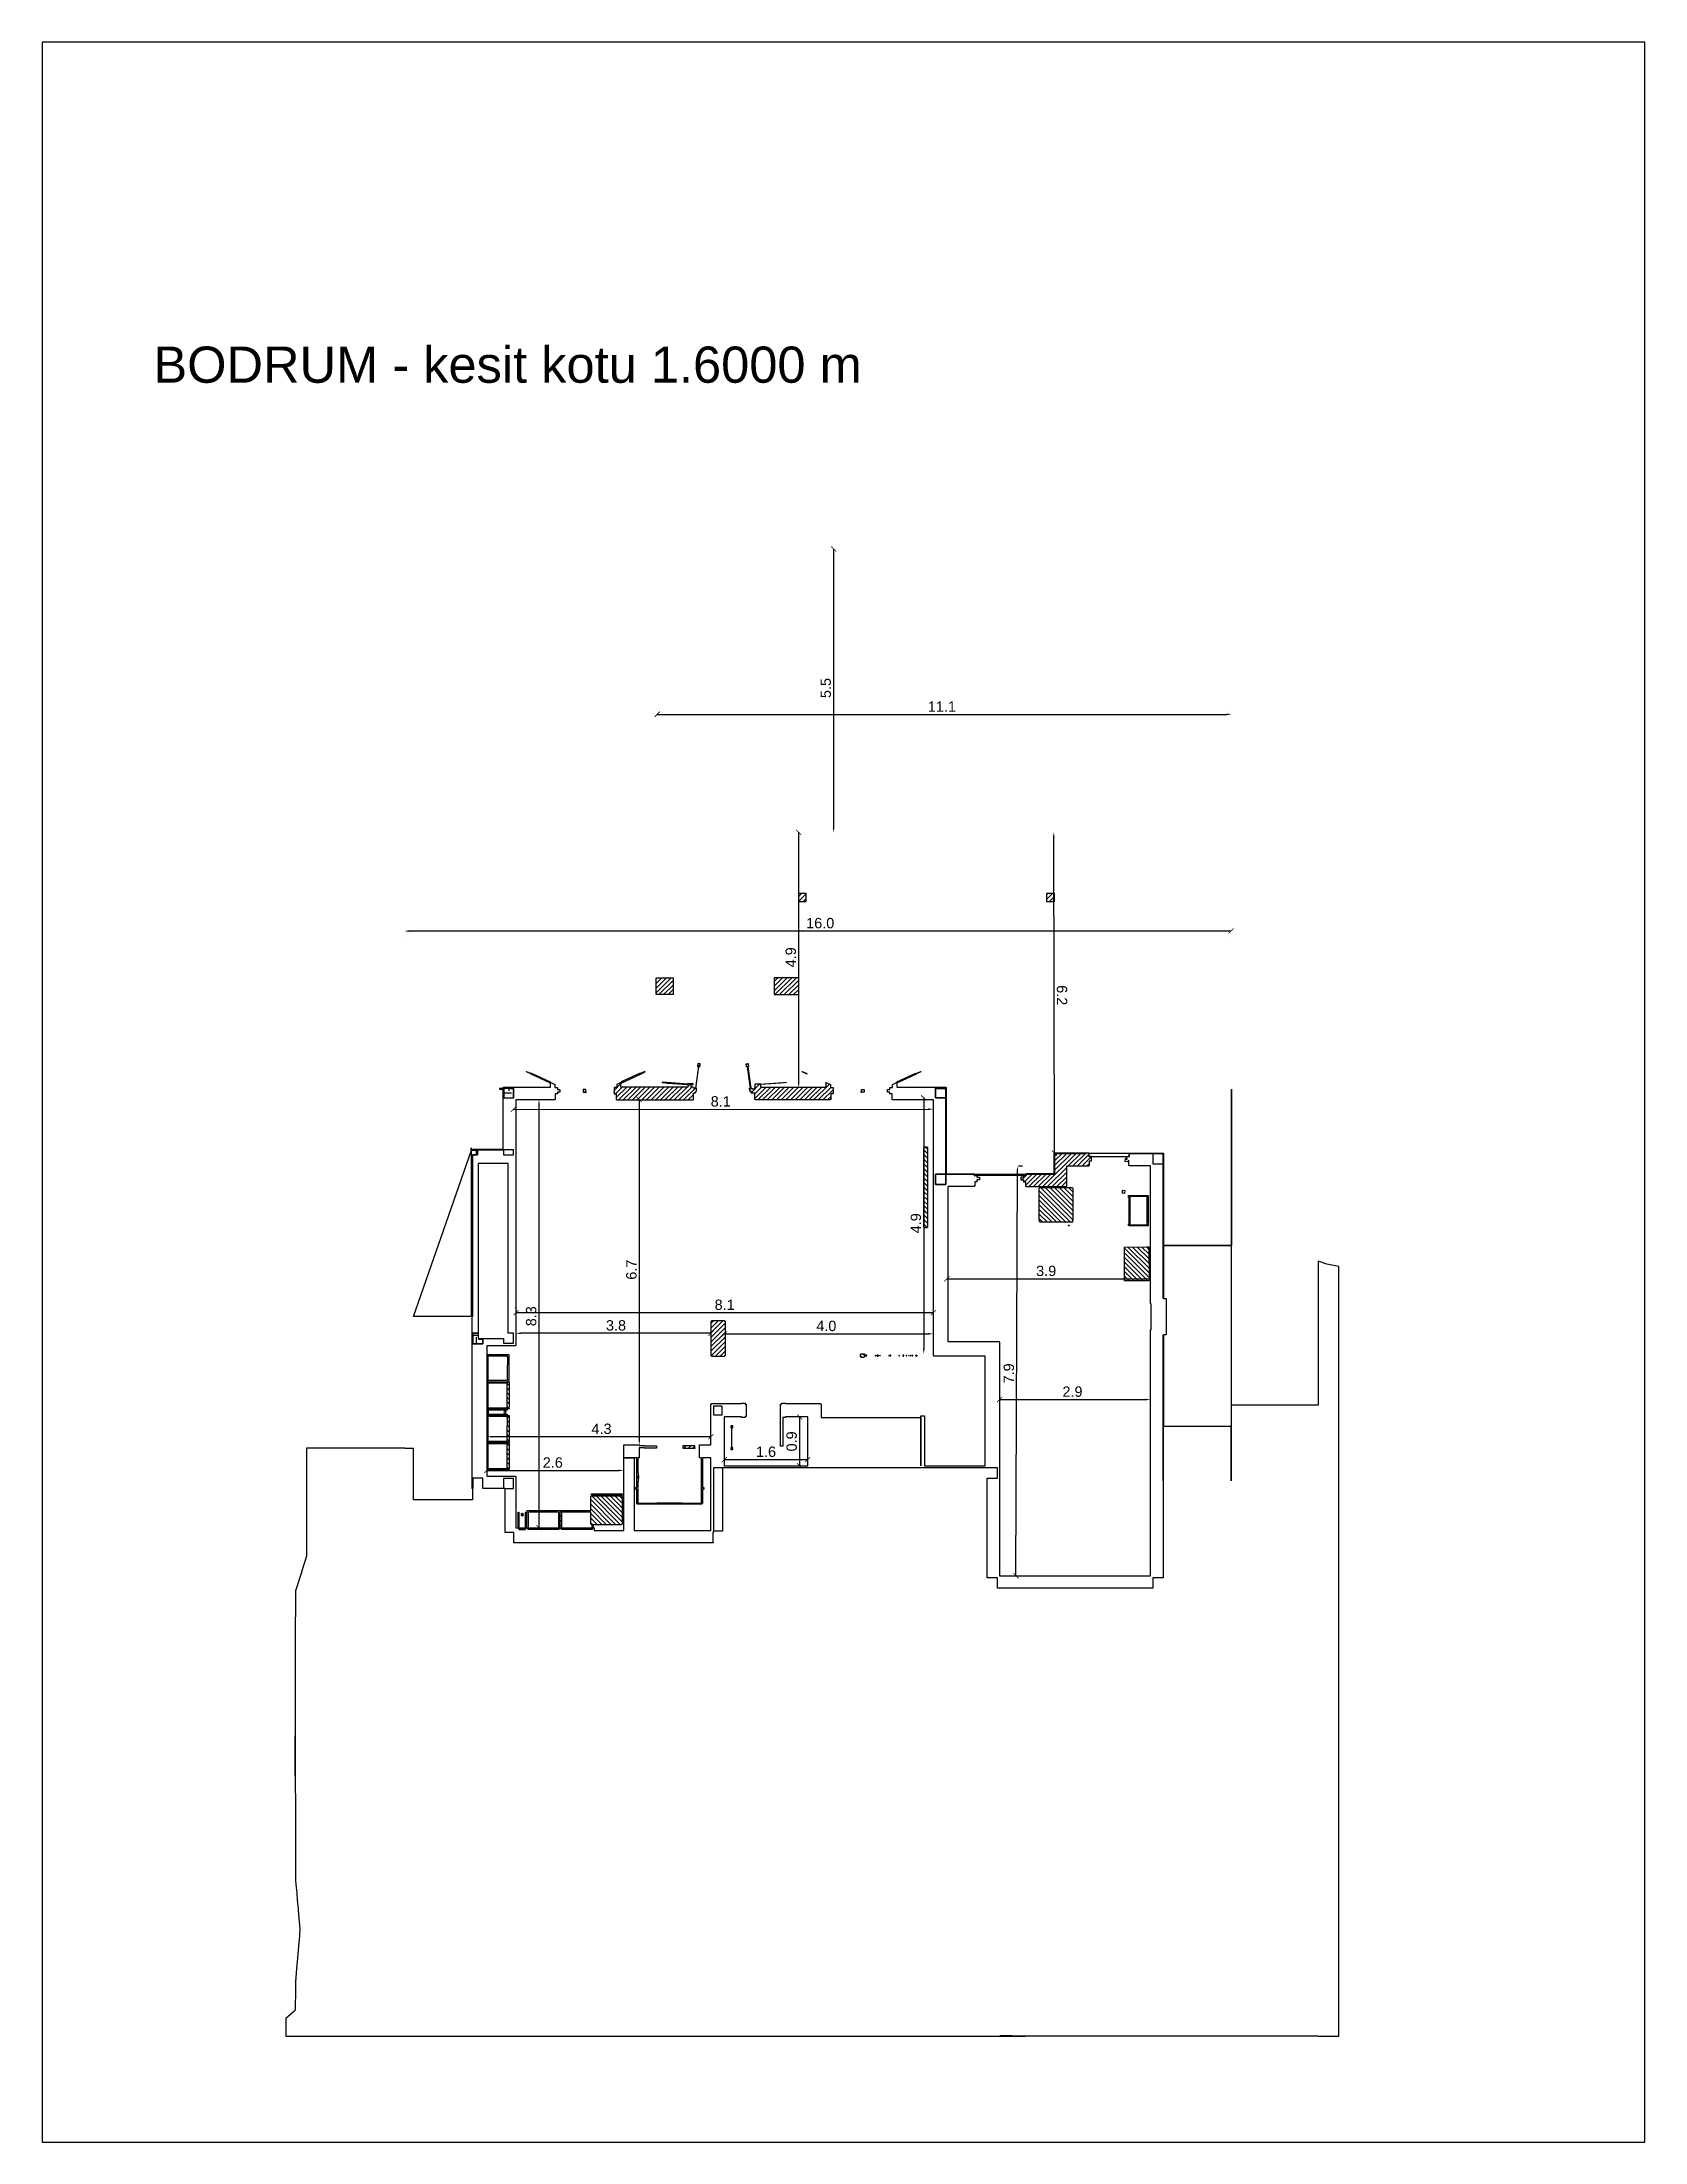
# Model space of a CAD drawing. Header units: metres. Extents: x -155 to -31, y -2 to 38.
# Drawn here: x -62.09 to -31.1, y -2.18 to 38.41 of the extents above; entities that cross this region are included whole.
import ezdxf

# ---------------------------------------------------------------- set-up
doc = ezdxf.new("R2010")
doc.units = ezdxf.units.M
doc.layers.add('Default', color=7, linetype='Continuous')
doc.layers.add('Layer 03$BODRUM_DUVAR', color=7, linetype='Continuous')
for name, color, linetype, true_color in [('DİMENSİONS', 1, 'Continuous', 0xff0000), ('Layer 03$BODRUM_DONATI', 8, 'Continuous', 0x808080), ('Layer 03$BODRUM_MOBILYA', 9, 'Continuous', 0xc0c0c0), ('Layer 03$BODRUM_NOT', 1, 'Continuous', 0xff0000), ('Layer 03$BODRUM_TOPRAK', 33, 'Continuous', 0xcc9966)]:
    doc.layers.add(name, color=color, linetype=linetype, true_color=true_color)
doc.styles.add('Default', font='arial.ttf')
doc.dimstyles.new('Default', dxfattribs={"dimscale": 2, "dimtxt": 0.1, "dimasz": 0.1, "dimexe": 0.05, "dimexo": 0.05, "dimgap": 0.025, "dimtad": 1, "dimtoh": 1, "dimzin": 1, "dimdsep": 46, "dimtxsty": 'Default', "dimcen": 0.05, "dimazin": 1, "dimtfac": 1, "dimtdec": 4, "dimtix": 1, "dimtofl": 0, "dimtmove": 1, "dimatfit": 3, "dimfxl": 0.1, "dimtolj": 1, "dimtzin": 1, "dimarcsym": 0})
pattern_1 = [(45, (-47.935256, 9.92203), (-0.04490128, 0.04490128), [])]
pattern_2 = [(135, (-47.935256, 9.92203), (-0.0449013, -0.0449013), [])]
pattern_3 = [(0, (-47.93526, 9.92203), (0.3175, 0.3175), [0.3175, -0.3175]), (0, (-47.93526, 10.0411), (0.3175, 0.3175), [0.3175, -0.3175]), (0, (-47.93526, 10.16016), (0.3175, 0.3175), [0.3175, -0.3175]), (90, (-47.89557, 10.19984), (-0.3175, 0.3175), [0.3175, -0.3175]), (90, (-47.7765, 10.19984), (-0.3175, 0.3175), [0.3175, -0.3175]), (90, (-47.65744, 10.19984), (-0.3175, 0.3175), [0.3175, -0.3175])]

msp = doc.modelspace()

# ---------------------------------------------------------------- texts
at = {"layer": 'Layer 03$BODRUM_NOT', "insert": (-59.935, 31.815, 0.555), "char_height": 0.7, "width": 28.525, "attachment_point": 7, "style": 'Default'}
msp.add_mtext('BODRUM - kesit kotu 1.6000 m', dxfattribs=at)

# ---------------------------------------------------------------- blocks, each defined once
blk = doc.blocks.new('_ArchTick')
at = {"color": 0, "linetype": 'ByBlock', "const_width": 0.15}
blk.add_lwpolyline([(-0.5, -0.5), (0.5, 0.5)], dxfattribs=at)
blk = doc.blocks.new('*D2')
at = {"layer": 'Defpoints', "color": 0}
for p in [(-52.48, 17.969), (-52.48, 17.969), (-52.48, 9.69)]:
    blk.add_point(p, dxfattribs=at)
at = {"layer": 'DİMENSİONS', "color": 0, "lineweight": -2}
for p, q in [((-52.58, 17.969), (-52.58, 17.969)), ((-52.48, 9.69), (-52.48, 17.869)), ((-52.58, 9.69), (-52.58, 9.69))]:
    blk.add_line(p, q, dxfattribs=at)
at = {"layer": 'DİMENSİONS', "color": 0}
blk.add_solid([(-52.463, 17.869), (-52.496, 17.869), (-52.48, 17.969)], dxfattribs=at)
at = {"layer": 'DİMENSİONS', "color": 0, "lineweight": -2, "xscale": 0.1, "yscale": 0.1, "zscale": 0.1, "rotation": 270}
blk.add_blockref('_ArchTick', (-52.48, 9.69), dxfattribs=at)
at = {"layer": 'DİMENSİONS', "color": 0, "insert": (-52.632, 13.78), "char_height": 0.2, "attachment_point": 5, "rotation": 90, "style": 'Default'}
blk.add_mtext('\\A1;8.3', dxfattribs=at)
blk = doc.blocks.new('*D3')
at = {"layer": 'Defpoints', "color": 0}
for p in [(-53.487, 11.45), (-53.487, 11.45), (-49.156, 11.45)]:
    blk.add_point(p, dxfattribs=at)
at = {"layer": 'DİMENSİONS', "color": 0, "lineweight": -2}
for p, q in [((-49.156, 11.45), (-53.387, 11.45)), ((-53.487, 11.35), (-53.487, 11.35)), ((-49.156, 11.35), (-49.156, 11.35))]:
    blk.add_line(p, q, dxfattribs=at)
at = {"layer": 'DİMENSİONS', "color": 0}
blk.add_solid([(-53.387, 11.467), (-53.387, 11.434), (-53.487, 11.45)], dxfattribs=at)
at = {"layer": 'DİMENSİONS', "color": 0, "lineweight": -2, "xscale": 0.1, "yscale": 0.1, "zscale": 0.1}
blk.add_blockref('_ArchTick', (-49.156, 11.45), dxfattribs=at)
at = {"layer": 'DİMENSİONS', "color": 0, "insert": (-51.272, 11.603), "char_height": 0.2, "attachment_point": 5, "style": 'Default'}
blk.add_mtext('\\A1;4.3', dxfattribs=at)
blk = doc.blocks.new('*D4')
at = {"layer": 'Defpoints', "color": 0}
for p in [(-43.308, 16.685), (-43.231, 16.685), (-43.337, 8.763)]:
    blk.add_point(p, dxfattribs=at)
at = {"layer": 'DİMENSİONS', "color": 0, "lineweight": -2}
for p, q in [((-43.208, 16.685), (-43.131, 16.684)), ((-43.26, 8.763), (-43.232, 16.585)), ((-43.237, 8.763), (-43.16, 8.762))]:
    blk.add_line(p, q, dxfattribs=at)
at = {"layer": 'DİMENSİONS', "color": 0}
blk.add_solid([(-43.215, 16.585), (-43.248, 16.585), (-43.231, 16.685)], dxfattribs=at)
at = {"layer": 'DİMENSİONS', "color": 0, "lineweight": -2, "xscale": 0.1, "yscale": 0.1, "zscale": 0.1, "rotation": 269.7912504033305}
blk.add_blockref('_ArchTick', (-43.26, 8.763), dxfattribs=at)
at = {"layer": 'DİMENSİONS', "color": 0, "insert": (-43.398, 12.674), "char_height": 0.2, "attachment_point": 5, "rotation": 89.7913, "style": 'Default'}
blk.add_mtext('\\A1;7.9', dxfattribs=at)
blk = doc.blocks.new('*D5')
at = {"layer": 'Defpoints', "color": 0}
for p in [(-45.042, 17.999), (-45.042, 13.052), (-45.042, 13.052)]:
    blk.add_point(p, dxfattribs=at)
at = {"layer": 'DİMENSİONS', "color": 0, "lineweight": -2}
for p, q in [((-45.042, 17.999), (-45.042, 13.152)), ((-44.942, 17.999), (-44.942, 17.999)), ((-44.942, 13.052), (-44.942, 13.052))]:
    blk.add_line(p, q, dxfattribs=at)
at = {"layer": 'DİMENSİONS', "color": 0}
blk.add_solid([(-45.059, 13.152), (-45.026, 13.152), (-45.042, 13.052)], dxfattribs=at)
at = {"layer": 'DİMENSİONS', "color": 0, "lineweight": -2, "xscale": 0.1, "yscale": 0.1, "zscale": 0.1, "rotation": 90}
blk.add_blockref('_ArchTick', (-45.042, 17.999), dxfattribs=at)
at = {"layer": 'DİMENSİONS', "color": 0, "insert": (-45.194, 15.576), "char_height": 0.2, "attachment_point": 5, "rotation": 90, "style": 'Default'}
blk.add_mtext('\\A1;4.9', dxfattribs=at)
blk = doc.blocks.new('*D6')
at = {"layer": 'Defpoints', "color": 0}
for p in [(-52.976, 17.779), (-44.857, 17.782), (-44.857, 17.782)]:
    blk.add_point(p, dxfattribs=at)
at = {"layer": 'DİMENSİONS', "color": 0, "lineweight": -2}
for p, q in [((-52.976, 17.879), (-52.976, 17.879)), ((-44.857, 17.882), (-44.857, 17.882)), ((-52.976, 17.779), (-44.957, 17.782))]:
    blk.add_line(p, q, dxfattribs=at)
at = {"layer": 'DİMENSİONS', "color": 0}
blk.add_solid([(-44.957, 17.765), (-44.957, 17.799), (-44.857, 17.782)], dxfattribs=at)
at = {"layer": 'DİMENSİONS', "color": 0, "lineweight": -2, "xscale": 0.1, "yscale": 0.1, "zscale": 0.1, "rotation": 180.022319479024}
blk.add_blockref('_ArchTick', (-52.976, 17.779), dxfattribs=at)
at = {"layer": 'DİMENSİONS', "color": 0, "insert": (-48.967, 17.932), "char_height": 0.2, "attachment_point": 5, "rotation": 0.0223, "style": 'Default'}
blk.add_mtext('\\A1;8.1', dxfattribs=at)
blk = doc.blocks.new('*D42')
at = {"layer": 'Defpoints', "color": 0}
for p in [(-46.785, 28.61), (-46.785, 23.136), (-46.785, 23.136)]:
    blk.add_point(p, dxfattribs=at)
at = {"layer": 'DİMENSİONS', "color": 0, "lineweight": -2}
for p, q in [((-46.785, 28.61), (-46.785, 23.236)), ((-46.685, 28.61), (-46.685, 28.61)), ((-46.685, 23.136), (-46.685, 23.136))]:
    blk.add_line(p, q, dxfattribs=at)
at = {"layer": 'DİMENSİONS', "color": 0}
blk.add_solid([(-46.802, 23.236), (-46.768, 23.236), (-46.785, 23.136)], dxfattribs=at)
at = {"layer": 'DİMENSİONS', "color": 0, "lineweight": -2, "xscale": 0.1, "yscale": 0.1, "zscale": 0.1, "rotation": 90}
blk.add_blockref('_ArchTick', (-46.785, 28.61), dxfattribs=at)
at = {"layer": 'DİMENSİONS', "color": 0, "insert": (-46.937, 25.923), "char_height": 0.2, "attachment_point": 5, "rotation": 90, "style": 'Default'}
blk.add_mtext('\\A1;5.5', dxfattribs=at)
blk = doc.blocks.new('*D43')
at = {"layer": 'Defpoints', "color": 0}
for p in [(-50.196, 25.415), (-39.089, 25.415), (-39.089, 25.415)]:
    blk.add_point(p, dxfattribs=at)
at = {"layer": 'DİMENSİONS', "color": 0, "lineweight": -2}
for p, q in [((-50.196, 25.515), (-50.196, 25.515)), ((-50.196, 25.415), (-39.189, 25.415)), ((-39.089, 25.515), (-39.089, 25.515))]:
    blk.add_line(p, q, dxfattribs=at)
at = {"layer": 'DİMENSİONS', "color": 0}
blk.add_solid([(-39.189, 25.399), (-39.189, 25.432), (-39.089, 25.415)], dxfattribs=at)
at = {"layer": 'DİMENSİONS', "color": 0, "lineweight": -2, "xscale": 0.1, "yscale": 0.1, "zscale": 0.1, "rotation": 180}
blk.add_blockref('_ArchTick', (-50.196, 25.415), dxfattribs=at)
at = {"layer": 'DİMENSİONS', "color": 0, "insert": (-44.692, 25.566), "char_height": 0.2, "attachment_point": 5, "style": 'Default'}
blk.add_mtext('\\A1;11.1', dxfattribs=at)
blk = doc.blocks.new('*D44')
at = {"layer": 'Defpoints', "color": 0}
for p in [(-42.529, 23.136), (-42.529, 23.136), (-42.517, 16.933)]:
    blk.add_point(p, dxfattribs=at)
at = {"layer": 'DİMENSİONS', "color": 0, "lineweight": -2}
for p, q in [((-42.629, 23.136), (-42.629, 23.136)), ((-42.517, 16.933), (-42.529, 23.036)), ((-42.617, 16.933), (-42.617, 16.933))]:
    blk.add_line(p, q, dxfattribs=at)
at = {"layer": 'DİMENSİONS', "color": 0}
blk.add_solid([(-42.512, 23.036), (-42.546, 23.036), (-42.529, 23.136)], dxfattribs=at)
at = {"layer": 'DİMENSİONS', "color": 0, "lineweight": -2, "xscale": 0.1, "yscale": 0.1, "zscale": 0.1, "rotation": 270.1132633457825}
blk.add_blockref('_ArchTick', (-42.517, 16.933), dxfattribs=at)
at = {"layer": 'DİMENSİONS', "color": 0, "insert": (-42.371, 19.985), "char_height": 0.2, "attachment_point": 5, "rotation": 270.1133, "style": 'Default'}
blk.add_mtext('\\A1;6.2', dxfattribs=at)
blk = doc.blocks.new('*D45')
at = {"layer": 'Defpoints', "color": 0}
for p in [(-55.084, 21.226), (-55.084, 21.226), (-39.104, 21.226)]:
    blk.add_point(p, dxfattribs=at)
at = {"layer": 'DİMENSİONS', "color": 0, "lineweight": -2}
for p, q in [((-55.084, 21.126), (-55.084, 21.126)), ((-39.104, 21.226), (-54.984, 21.226)), ((-39.104, 21.126), (-39.104, 21.126))]:
    blk.add_line(p, q, dxfattribs=at)
at = {"layer": 'DİMENSİONS', "color": 0}
blk.add_solid([(-54.984, 21.242), (-54.984, 21.209), (-55.084, 21.226)], dxfattribs=at)
at = {"layer": 'DİMENSİONS', "color": 0, "lineweight": -2, "xscale": 0.1, "yscale": 0.1, "zscale": 0.1, "rotation": 360}
blk.add_blockref('_ArchTick', (-39.104, 21.226), dxfattribs=at)
at = {"layer": 'DİMENSİONS', "color": 0, "insert": (-47.044, 21.378), "char_height": 0.2, "attachment_point": 5, "style": 'Default'}
blk.add_mtext('\\A1;16.0', dxfattribs=at)
blk = doc.blocks.new('*D46')
at = {"layer": 'Defpoints', "color": 0}
for p in [(-47.461, 23.136), (-47.461, 18.199), (-47.461, 18.199)]:
    blk.add_point(p, dxfattribs=at)
at = {"layer": 'DİMENSİONS', "color": 0, "lineweight": -2}
for p, q in [((-47.461, 23.136), (-47.461, 18.299)), ((-47.361, 23.136), (-47.361, 23.136)), ((-47.361, 18.199), (-47.361, 18.199))]:
    blk.add_line(p, q, dxfattribs=at)
at = {"layer": 'DİMENSİONS', "color": 0}
blk.add_solid([(-47.478, 18.299), (-47.444, 18.299), (-47.461, 18.199)], dxfattribs=at)
at = {"layer": 'DİMENSİONS', "color": 0, "lineweight": -2, "xscale": 0.1, "yscale": 0.1, "zscale": 0.1, "rotation": 90}
blk.add_blockref('_ArchTick', (-47.461, 23.136), dxfattribs=at)
at = {"layer": 'DİMENSİONS', "color": 0, "insert": (-47.613, 20.718), "char_height": 0.2, "attachment_point": 5, "rotation": 90, "style": 'Default'}
blk.add_mtext('\\A1;4.9', dxfattribs=at)
blk = doc.blocks.new('*D47')
at = {"layer": 'Defpoints', "color": 0}
for p in [(-50.542, 17.969), (-50.542, 11.291), (-50.542, 11.291)]:
    blk.add_point(p, dxfattribs=at)
at = {"layer": 'DİMENSİONS', "color": 0, "lineweight": -2}
for p, q in [((-50.542, 17.969), (-50.542, 11.391)), ((-50.442, 17.969), (-50.442, 17.969)), ((-50.442, 11.291), (-50.442, 11.291))]:
    blk.add_line(p, q, dxfattribs=at)
at = {"layer": 'DİMENSİONS', "color": 0}
blk.add_solid([(-50.558, 11.391), (-50.525, 11.391), (-50.542, 11.291)], dxfattribs=at)
at = {"layer": 'DİMENSİONS', "color": 0, "lineweight": -2, "xscale": 0.1, "yscale": 0.1, "zscale": 0.1, "rotation": 90}
blk.add_blockref('_ArchTick', (-50.542, 17.969), dxfattribs=at)
at = {"layer": 'DİMENSİONS', "color": 0, "insert": (-50.694, 14.68), "char_height": 0.2, "attachment_point": 5, "rotation": 90, "style": 'Default'}
blk.add_mtext('\\A1;6.7', dxfattribs=at)
blk = doc.blocks.new('*D48')
at = {"layer": 'Defpoints', "color": 0}
for p in [(-53.487, 10.798), (-50.842, 10.798), (-50.842, 10.798)]:
    blk.add_point(p, dxfattribs=at)
at = {"layer": 'DİMENSİONS', "color": 0, "lineweight": -2}
for p, q in [((-53.487, 10.898), (-53.487, 10.898)), ((-53.487, 10.798), (-50.942, 10.798)), ((-50.842, 10.898), (-50.842, 10.898))]:
    blk.add_line(p, q, dxfattribs=at)
at = {"layer": 'DİMENSİONS', "color": 0}
blk.add_solid([(-50.942, 10.782), (-50.942, 10.815), (-50.842, 10.798)], dxfattribs=at)
at = {"layer": 'DİMENSİONS', "color": 0, "lineweight": -2, "xscale": 0.1, "yscale": 0.1, "zscale": 0.1, "rotation": 180}
blk.add_blockref('_ArchTick', (-53.487, 10.798), dxfattribs=at)
at = {"layer": 'DİMENSİONS', "color": 0, "insert": (-52.214, 10.95), "char_height": 0.2, "attachment_point": 5, "style": 'Default'}
blk.add_mtext('\\A1;2.6', dxfattribs=at)
blk = doc.blocks.new('*D49')
at = {"layer": 'Defpoints', "color": 0}
for p in [(-48.896, 13.439), (-44.856, 13.439), (-44.856, 13.439)]:
    blk.add_point(p, dxfattribs=at)
at = {"layer": 'DİMENSİONS', "color": 0, "lineweight": -2}
for p, q in [((-48.896, 13.539), (-48.896, 13.539)), ((-48.896, 13.439), (-44.956, 13.439)), ((-44.856, 13.539), (-44.856, 13.539))]:
    blk.add_line(p, q, dxfattribs=at)
at = {"layer": 'DİMENSİONS', "color": 0}
blk.add_solid([(-44.956, 13.423), (-44.956, 13.456), (-44.856, 13.439)], dxfattribs=at)
at = {"layer": 'DİMENSİONS', "color": 0, "lineweight": -2, "xscale": 0.1, "yscale": 0.1, "zscale": 0.1, "rotation": 180}
blk.add_blockref('_ArchTick', (-48.896, 13.439), dxfattribs=at)
at = {"layer": 'DİMENSİONS', "color": 0, "insert": (-46.926, 13.591), "char_height": 0.2, "attachment_point": 5, "style": 'Default'}
blk.add_mtext('\\A1;4.0', dxfattribs=at)
blk = doc.blocks.new('*D50')
at = {"layer": 'Defpoints', "color": 0}
for p in [(-52.928, 13.452), (-52.928, 13.449), (-49.156, 13.452)]:
    blk.add_point(p, dxfattribs=at)
at = {"layer": 'DİMENSİONS', "color": 0, "lineweight": -2}
for p, q in [((-49.156, 13.449), (-52.828, 13.449)), ((-52.928, 13.352), (-52.928, 13.349)), ((-49.156, 13.352), (-49.156, 13.349))]:
    blk.add_line(p, q, dxfattribs=at)
at = {"layer": 'DİMENSİONS', "color": 0}
blk.add_solid([(-52.828, 13.466), (-52.828, 13.433), (-52.928, 13.449)], dxfattribs=at)
at = {"layer": 'DİMENSİONS', "color": 0, "lineweight": -2, "xscale": 0.1, "yscale": 0.1, "zscale": 0.1}
blk.add_blockref('_ArchTick', (-49.156, 13.449), dxfattribs=at)
at = {"layer": 'DİMENSİONS', "color": 0, "insert": (-50.992, 13.602), "char_height": 0.2, "attachment_point": 5, "style": 'Default'}
blk.add_mtext('\\A1;3.8', dxfattribs=at)
blk = doc.blocks.new('*D51')
at = {"layer": 'Defpoints', "color": 0}
for p in [(-44.596, 14.503), (-40.656, 14.503), (-40.656, 14.503)]:
    blk.add_point(p, dxfattribs=at)
at = {"layer": 'DİMENSİONS', "color": 0, "lineweight": -2}
for p, q in [((-44.596, 14.603), (-44.596, 14.603)), ((-44.596, 14.503), (-40.756, 14.503)), ((-40.656, 14.603), (-40.656, 14.603))]:
    blk.add_line(p, q, dxfattribs=at)
at = {"layer": 'DİMENSİONS', "color": 0}
blk.add_solid([(-40.756, 14.486), (-40.756, 14.52), (-40.656, 14.503)], dxfattribs=at)
at = {"layer": 'DİMENSİONS', "color": 0, "lineweight": -2, "xscale": 0.1, "yscale": 0.1, "zscale": 0.1, "rotation": 180}
blk.add_blockref('_ArchTick', (-44.596, 14.503), dxfattribs=at)
at = {"layer": 'DİMENSİONS', "color": 0, "insert": (-42.676, 14.655), "char_height": 0.2, "attachment_point": 5, "style": 'Default'}
blk.add_mtext('\\A1;3.9', dxfattribs=at)
blk = doc.blocks.new('*D52')
at = {"layer": 'Defpoints', "color": 0}
for p in [(-43.578, 12.169), (-40.656, 12.169), (-40.656, 12.169)]:
    blk.add_point(p, dxfattribs=at)
at = {"layer": 'DİMENSİONS', "color": 0, "lineweight": -2}
for p, q in [((-43.578, 12.269), (-43.578, 12.269)), ((-40.656, 12.269), (-40.656, 12.269)), ((-43.578, 12.169), (-40.756, 12.169))]:
    blk.add_line(p, q, dxfattribs=at)
at = {"layer": 'DİMENSİONS', "color": 0}
blk.add_solid([(-40.756, 12.152), (-40.756, 12.186), (-40.656, 12.169)], dxfattribs=at)
at = {"layer": 'DİMENSİONS', "color": 0, "lineweight": -2, "xscale": 0.1, "yscale": 0.1, "zscale": 0.1, "rotation": 180}
blk.add_blockref('_ArchTick', (-43.578, 12.169), dxfattribs=at)
at = {"layer": 'DİMENSİONS', "color": 0, "insert": (-42.167, 12.321), "char_height": 0.2, "attachment_point": 5, "style": 'Default'}
blk.add_mtext('\\A1;2.9', dxfattribs=at)
blk = doc.blocks.new('*D73')
at = {"layer": 'Defpoints', "color": 0}
for p in [(-52.928, 13.848), (-52.928, 13.838), (-44.856, 13.838)]:
    blk.add_point(p, dxfattribs=at)
at = {"layer": 'DİMENSİONS', "color": 0, "lineweight": -2}
for p, q in [((-52.928, 13.938), (-52.928, 13.948)), ((-44.856, 13.848), (-52.928, 13.848)), ((-44.856, 13.938), (-44.856, 13.948))]:
    blk.add_line(p, q, dxfattribs=at)
at = {"layer": 'DİMENSİONS', "color": 0, "lineweight": -2, "xscale": 0.1, "yscale": 0.1, "zscale": 0.1}
for p, rotation in [((-52.928, 13.848), 180), ((-44.856, 13.848), 360)]:
    blk.add_blockref('_ArchTick', p, dxfattribs=dict(at, rotation=rotation))
at = {"layer": 'DİMENSİONS', "color": 0, "insert": (-48.892, 14), "char_height": 0.2, "attachment_point": 5, "style": 'Default'}
blk.add_mtext('\\A1;8.1', dxfattribs=at)
blk = doc.blocks.new('*D74')
at = {"layer": 'Defpoints', "color": 0}
for p in [(-48.898, 11.006), (-48.898, 11.006), (-47.286, 11.006)]:
    blk.add_point(p, dxfattribs=at)
at = {"layer": 'DİMENSİONS', "color": 0, "lineweight": -2}
for p, q in [((-47.286, 11.006), (-48.898, 11.006)), ((-48.898, 10.906), (-48.898, 10.906)), ((-47.286, 10.906), (-47.286, 10.906))]:
    blk.add_line(p, q, dxfattribs=at)
at = {"layer": 'DİMENSİONS', "color": 0, "lineweight": -2, "xscale": 0.1, "yscale": 0.1, "zscale": 0.1, "rotation": 180}
blk.add_blockref('_ArchTick', (-48.898, 11.006), dxfattribs=at)
at = {"layer": 'DİMENSİONS', "color": 0, "lineweight": -2, "xscale": 0.1, "yscale": 0.1, "zscale": 0.1}
blk.add_blockref('_ArchTick', (-47.286, 11.006), dxfattribs=at)
at = {"layer": 'DİMENSİONS', "color": 0, "insert": (-48.092, 11.159), "char_height": 0.2, "attachment_point": 5, "style": 'Default'}
blk.add_mtext('\\A1;1.6', dxfattribs=at)
blk = doc.blocks.new('*D75')
at = {"layer": 'Defpoints', "color": 0}
for p in [(-47.444, 11.832), (-47.444, 10.888), (-47.444, 10.888)]:
    blk.add_point(p, dxfattribs=at)
at = {"layer": 'DİMENSİONS', "color": 0, "lineweight": -2}
for p, q in [((-47.444, 11.832), (-47.444, 10.888)), ((-47.344, 11.832), (-47.344, 11.832)), ((-47.344, 10.888), (-47.344, 10.888))]:
    blk.add_line(p, q, dxfattribs=at)
at = {"layer": 'DİMENSİONS', "color": 0, "lineweight": -2, "xscale": 0.1, "yscale": 0.1, "zscale": 0.1}
for p, rotation in [((-47.444, 11.832), 90), ((-47.444, 10.888), 270)]:
    blk.add_blockref('_ArchTick', p, dxfattribs=dict(at, rotation=rotation))
at = {"layer": 'DİMENSİONS', "color": 0, "insert": (-47.596, 11.36), "char_height": 0.2, "attachment_point": 5, "rotation": 90, "style": 'Default'}
blk.add_mtext('\\A1;0.9', dxfattribs=at)

# ---------------------------------------------------------------- dimensions: what is measured, and where the dimension line sits
at = {"layer": 'DİMENSİONS'}
for base, p1, p2, angle, text, override, picture, middle in [((-46.785, 23.136, 0.555), (-46.785, 28.61, 0.555), (-46.785, 23.136, 0.555), 270, '5.5', {"dimscale": 2, "dimasz": 0.05, "dimtih": 0, "dimtoh": 0, "dimdec": 1, "dimlfac": 1, "dimblk1": 'ArchTick', "dimsah": 1}, '*D42', (-46.937, 25.923, 0.555)), ((-47.461, 18.199, 0.555), (-47.461, 23.136, 0.555), (-47.461, 18.199, 0.555), 270, '4.9', {"dimscale": 2, "dimasz": 0.05, "dimtih": 0, "dimtoh": 0, "dimdec": 1, "dimlfac": 1, "dimblk1": 'ArchTick', "dimsah": 1}, '*D46', (-47.613, 20.718, 0.555)), ((-42.529, 23.136, 0.555), (-42.517, 16.933, 0.555), (-42.529, 23.136, 0.555), 90.1133, '6.2', {"dimscale": 2, "dimasz": 0.05, "dimtih": 0, "dimtoh": 0, "dimdec": 1, "dimlfac": 1, "dimblk1": 'ArchTick', "dimsah": 1}, '*D44', (-42.371, 19.985, 0.555)), ((-55.084, 21.226, 0.555), (-39.104, 21.226, 0.555), (-55.084, 21.226, 0.555), 180, '16.0', {"dimscale": 2, "dimasz": 0.05, "dimtih": 0, "dimtoh": 0, "dimdec": 1, "dimlfac": 1, "dimblk1": 'ArchTick', "dimsah": 1}, '*D45', (-47.044, 21.378, 0.555)), ((-44.857, 17.782, 0.555), (-52.976, 17.779, 0.555), (-44.857, 17.782, 0.555), 0.0223, '8.1', {"dimscale": 2, "dimasz": 0.05, "dimtih": 0, "dimtoh": 0, "dimdec": 1, "dimlfac": 1, "dimblk1": 'ArchTick', "dimsah": 1}, '*D6', (-48.967, 17.932, 0.555)), ((-52.48, 17.969, 0.555), (-52.48, 9.69, 0.555), (-52.48, 17.969, 0.555), 90, '8.3', {"dimscale": 2, "dimasz": 0.05, "dimtih": 0, "dimtoh": 0, "dimdec": 1, "dimlfac": 1, "dimblk1": 'ArchTick', "dimsah": 1}, '*D2', (-52.632, 13.78, 0.555)), ((-50.542, 11.291, 0.555), (-50.542, 17.969, 0.555), (-50.542, 11.291, 0.555), 270, '6.7', {"dimscale": 2, "dimasz": 0.05, "dimtih": 0, "dimtoh": 0, "dimdec": 1, "dimlfac": 1, "dimblk1": 'ArchTick', "dimsah": 1}, '*D47', (-50.694, 14.68, 0.555)), ((-45.042, 13.052, 0.555), (-45.042, 17.999, 0.555), (-45.042, 13.052, 0.555), 270, '4.9', {"dimscale": 2, "dimasz": 0.05, "dimtih": 0, "dimtoh": 0, "dimdec": 1, "dimlfac": 1, "dimblk1": 'ArchTick', "dimsah": 1}, '*D5', (-45.194, 15.576, 0.555)), ((-43.231, 16.685, 0.555), (-43.337, 8.763, 0.555), (-43.308, 16.685, 0.555), 89.7913, '7.9', {"dimscale": 2, "dimasz": 0.05, "dimtih": 0, "dimtoh": 0, "dimdec": 1, "dimlfac": 1, "dimblk1": 'ArchTick', "dimsah": 1}, '*D4', (-43.398, 12.674, 0.555)), ((-52.928, 13.848, 0.555), (-44.856, 13.838, 0.555), (-52.928, 13.838, 0.555), 180, '8.1', {"dimscale": 2, "dimasz": 0.05, "dimtih": 0, "dimtoh": 0, "dimdec": 1, "dimlfac": 1, "dimblk": 'ArchTick', "dimsah": 0}, '*D73', (-48.892, 14, 0.555)), ((-52.928, 13.449, 0.555), (-49.156, 13.452, 0.555), (-52.928, 13.452, 0.555), 180, '3.8', {"dimscale": 2, "dimasz": 0.05, "dimtih": 0, "dimtoh": 0, "dimdec": 1, "dimlfac": 1, "dimblk1": 'ArchTick', "dimsah": 1}, '*D50', (-50.992, 13.602, 0.555)), ((-47.444, 10.888, 0.555), (-47.444, 11.832, 0.555), (-47.444, 10.888, 0.555), 270, '0.9', {"dimscale": 2, "dimasz": 0.05, "dimtih": 0, "dimtoh": 0, "dimdec": 1, "dimlfac": 1, "dimblk": 'ArchTick', "dimsah": 0}, '*D75', (-47.596, 11.36, 0.555)), ((-53.487, 11.45, 0.555), (-49.156, 11.45, 0.555), (-53.487, 11.45, 0.555), 180, '4.3', {"dimscale": 2, "dimasz": 0.05, "dimtih": 0, "dimtoh": 0, "dimdec": 1, "dimlfac": 1, "dimblk1": 'ArchTick', "dimsah": 1}, '*D3', (-51.272, 11.603, 0.555)), ((-48.898, 11.006, 0.555), (-47.286, 11.006, 0.555), (-48.898, 11.006, 0.555), 180, '1.6', {"dimscale": 2, "dimasz": 0.05, "dimtih": 0, "dimtoh": 0, "dimdec": 1, "dimlfac": 1, "dimblk": 'ArchTick', "dimsah": 0}, '*D74', (-48.092, 11.159, 0.555))]:
    dim = msp.add_linear_dim(base=base, p1=p1, p2=p2, angle=angle, text=text, dimstyle='Default', override=override, dxfattribs=at)
    dim.commit()
    dim.dimension.update_dxf_attribs({"geometry": picture, "text_midpoint": middle})
for base, p1, p2, text, picture, middle in [((-39.089, 25.415, 0.555), (-50.196, 25.415, 0.555), (-39.089, 25.415, 0.555), '11.1', '*D43', (-44.692, 25.566, 0.555)), ((-40.656, 14.503, 0.555), (-44.596, 14.503, 0.555), (-40.656, 14.503, 0.555), '3.9', '*D51', (-42.676, 14.655, 0.555)), ((-44.856, 13.439, 0.555), (-48.896, 13.439, 0.555), (-44.856, 13.439, 0.555), '4.0', '*D49', (-46.926, 13.591, 0.555)), ((-40.656, 12.169, 0.555), (-43.578, 12.169, 0.555), (-40.656, 12.169, 0.555), '2.9', '*D52', (-42.167, 12.321, 0.555)), ((-50.842, 10.798, 0.555), (-53.487, 10.798, 0.555), (-50.842, 10.798, 0.555), '2.6', '*D48', (-52.214, 10.95, 0.555))]:
    dim = msp.add_linear_dim(base=base, p1=p1, p2=p2, text=text, dimstyle='Default', override={"dimscale": 2, "dimasz": 0.05, "dimtih": 0, "dimtoh": 0, "dimdec": 1, "dimlfac": 1, "dimblk1": 'ArchTick', "dimsah": 1}, dxfattribs=at)
    dim.commit()
    dim.dimension.update_dxf_attribs({"geometry": picture, "text_midpoint": middle})

# ---------------------------------------------------------------- hatches: boundary and pattern name
at = {"layer": 'Layer 03$BODRUM_DONATI'}
h = msp.add_hatch(dxfattribs=at)
h.set_pattern_fill('ANSI31', scale=0.02, angle=90, style=0, pattern_type=2)
h.set_pattern_definition(pattern_2)
h.paths.add_polyline_path([(-46.255, 12.989), (-46.232, 12.989), (-46.214, 12.989), (-46.198, 12.989), (-46.187, 12.996), (-46.183, 12.998), (-46.182, 12.998), (-46.183, 13.023), (-46.183, 13.041), (-46.187, 13.043), (-46.198, 13.049), (-46.214, 13.049), (-46.255, 13.049), (-46.255, 13.049), (-46.261, 13.046), (-46.271, 13.041), (-46.271, 13.024), (-46.271, 12.998), (-46.261, 12.993)], flags=0)
h = msp.add_hatch(dxfattribs=at)
h.set_pattern_fill('ANSI31', scale=0.02, angle=90, style=0, pattern_type=2)
h.set_pattern_definition(pattern_2)
h.paths.add_polyline_path([(-46.169, 13.011), (-46.169, 13.011), (-46.156, 13.011), (-46.14, 13.011), (-46.14, 13.02), (-46.14, 13.029), (-46.156, 13.029), (-46.169, 13.029), (-46.169, 13.029), (-46.169, 13.02)], flags=0)
h = msp.add_hatch(dxfattribs=at)
h.set_pattern_fill('ANSI31', scale=0.02, angle=90, style=0, pattern_type=2)
h.set_pattern_definition(pattern_2)
h.paths.add_polyline_path([(-45.982, 13.016), (-45.979, 13.016), (-45.977, 13.016), (-45.977, 13.019), (-45.977, 13.023), (-45.982, 13.023), (-45.982, 13.021)], flags=0)
h = msp.add_hatch(dxfattribs=at)
h.set_pattern_fill('ANSI31', scale=0.02, angle=90, style=0, pattern_type=2)
h.set_pattern_definition(pattern_2)
h.paths.add_polyline_path([(-45.965, 13.02), (-45.965, 13.016), (-45.97, 13.016), (-45.97, 13.017), (-45.97, 13.023), (-45.965, 13.023)], flags=0)
h = msp.add_hatch(dxfattribs=at)
h.set_pattern_fill('ANSI31', scale=0.02, angle=90, style=0, pattern_type=2)
h.set_pattern_definition(pattern_2)
h.paths.add_polyline_path([(-45.945, 13.029), (-45.945, 13.014), (-45.945, 13.01), (-45.929, 13.01), (-45.926, 13.01), (-45.926, 13.025), (-45.926, 13.029), (-45.941, 13.029)], flags=0)
h = msp.add_hatch(dxfattribs=at)
h.set_pattern_fill('ANSI31', scale=0.02, angle=90, style=0, pattern_type=2)
h.set_pattern_definition(pattern_2)
h.paths.add_polyline_path([(-45.886, 13.017), (-45.886, 13.016), (-45.896, 13.016), (-45.898, 13.016), (-45.898, 13.022), (-45.898, 13.023), (-45.888, 13.023), (-45.886, 13.023)], flags=0)
h = msp.add_hatch(dxfattribs=at)
h.set_pattern_fill('ANSI31', scale=0.02, angle=90, style=0, pattern_type=2)
h.set_pattern_definition(pattern_2)
h.paths.add_polyline_path([(-45.715, 13.016), (-45.714, 13.016), (-45.702, 13.016), (-45.702, 13.017), (-45.702, 13.023), (-45.704, 13.023), (-45.715, 13.023), (-45.715, 13.022)], flags=0)
h = msp.add_hatch(dxfattribs=at)
h.set_pattern_fill('ANSI31', scale=0.02, angle=90, style=0, pattern_type=2)
h.set_pattern_definition(pattern_2)
h.paths.add_polyline_path([(-45.691, 13.025), (-45.691, 13.018), (-45.691, 13.014), (-45.684, 13.014), (-45.68, 13.014), (-45.68, 13.021), (-45.68, 13.025), (-45.687, 13.025)], flags=0)
h = msp.add_hatch(dxfattribs=at)
h.set_pattern_fill('ANSI31', scale=0.02, angle=90, style=0, pattern_type=2)
h.set_pattern_definition(pattern_2)
h.paths.add_polyline_path([(-45.525, 13.023), (-45.525, 13.022), (-45.525, 13.016), (-45.523, 13.016), (-45.513, 13.016), (-45.513, 13.017), (-45.513, 13.023), (-45.516, 13.023)], flags=0)
h = msp.add_hatch(dxfattribs=at)
h.set_pattern_fill('ANSI31', scale=0.02, angle=90, style=0, pattern_type=2)
h.set_pattern_definition(pattern_2)
h.paths.add_polyline_path([(-45.445, 13.029), (-45.445, 13.021), (-45.445, 13.01), (-45.437, 13.01), (-45.426, 13.01), (-45.426, 13.018), (-45.426, 13.029), (-45.434, 13.029)], flags=0)
h = msp.add_hatch(dxfattribs=at)
h.set_pattern_fill('ANSI31', scale=0.02, angle=90, style=0, pattern_type=2)
h.set_pattern_definition(pattern_2)
h.paths.add_polyline_path([(-45.384, 13.023), (-45.384, 13.016), (-45.384, 13.016), (-45.384, 13.016), (-45.379, 13.016), (-45.373, 13.016), (-45.372, 13.022), (-45.372, 13.023), (-45.373, 13.023), (-45.384, 13.023)], flags=0)
h = msp.add_hatch(dxfattribs=at)
h.set_pattern_fill('ANSI31', scale=0.02, angle=90, style=0, pattern_type=2)
h.set_pattern_definition(pattern_2)
h.paths.add_polyline_path([(-45.322, 13.017), (-45.322, 13.016), (-45.332, 13.016), (-45.334, 13.016), (-45.334, 13.022), (-45.334, 13.023), (-45.324, 13.023), (-45.322, 13.023)], flags=0)
h = msp.add_hatch(dxfattribs=at)
h.set_pattern_fill('ANSI31', scale=0.02, angle=90, style=0, pattern_type=2)
h.set_pattern_definition(pattern_2)
h.paths.add_polyline_path([(-45.305, 13.017), (-45.305, 13.016), (-45.304, 13.016)], flags=0)
h = msp.add_hatch(dxfattribs=at)
h.set_pattern_fill('ANSI31', scale=0.02, angle=90, style=0, pattern_type=2)
h.set_pattern_definition(pattern_2)
h.paths.add_polyline_path([(-45.296, 13.016), (-45.29, 13.016), (-45.284, 13.016), (-45.284, 13.019), (-45.284, 13.023), (-45.289, 13.023), (-45.296, 13.023), (-45.296, 13.019)], flags=0)
h = msp.add_hatch(dxfattribs=at)
h.set_pattern_fill('ANSI31', scale=0.02, angle=90, style=0, pattern_type=2)
h.set_pattern_definition(pattern_2)
h.paths.add_polyline_path([(-45.267, 13.023), (-45.267, 13.019), (-45.267, 13.016), (-45.26, 13.016), (-45.255, 13.016), (-45.255, 13.02), (-45.255, 13.023), (-45.26, 13.023)], flags=0)
h = msp.add_hatch(dxfattribs=at)
h.set_pattern_fill('ANSI31', scale=0.02, angle=90, style=0, pattern_type=2)
h.set_pattern_definition(pattern_2)
h.paths.add_polyline_path([(-45.176, 13.014), (-45.176, 13.01), (-45.19, 13.01), (-45.195, 13.01), (-45.195, 13.024), (-45.195, 13.029), (-45.18, 13.029), (-45.176, 13.029)], flags=0)
h = msp.add_hatch(dxfattribs=at)
h.set_pattern_fill('ANSI31', scale=0.02, angle=90, style=0, pattern_type=2)
h.set_pattern_definition(pattern_2)
h.paths.add_polyline_path([(-48.774, 11.641), (-48.773, 11.639), (-48.77, 11.629), (-48.767, 11.628), (-48.761, 11.625), (-48.758, 11.622), (-48.747, 11.623), (-48.746, 11.623), (-48.743, 11.625), (-48.735, 11.629), (-48.735, 11.631), (-48.731, 11.643), (-48.732, 11.647), (-48.735, 11.655), (-48.741, 11.658), (-48.746, 11.662), (-48.752, 11.662), (-48.758, 11.662), (-48.766, 11.658), (-48.77, 11.654), (-48.77, 11.653)], flags=0)
h = msp.add_hatch(dxfattribs=at)
h.set_pattern_fill('ANSI31', scale=0.02, angle=90, style=0, pattern_type=2)
h.set_pattern_definition(pattern_2)
h.paths.add_polyline_path([(-48.774, 11.221), (-48.773, 11.22), (-48.77, 11.21), (-48.766, 11.206), (-48.759, 11.202), (-48.753, 11.202), (-48.746, 11.202), (-48.739, 11.206), (-48.735, 11.209), (-48.734, 11.211), (-48.731, 11.223), (-48.732, 11.225), (-48.735, 11.235), (-48.738, 11.236), (-48.743, 11.239), (-48.746, 11.242), (-48.757, 11.241), (-48.758, 11.241), (-48.761, 11.239), (-48.77, 11.235), (-48.77, 11.233)], flags=0)
at = {"layer": 'Layer 03$BODRUM_DUVAR'}
h = msp.add_hatch(dxfattribs=at)
h.set_pattern_fill('ANSI31', scale=0.02, style=0, pattern_type=2)
h.set_pattern_definition(pattern_1)
h.paths.add_polyline_path([(-47.467, 21.799), (-47.317, 21.799), (-47.317, 21.949), (-47.467, 21.949)], flags=0)
h = msp.add_hatch(dxfattribs=at)
h.set_pattern_fill('ANSI31', scale=0.02, style=0, pattern_type=2)
h.set_pattern_definition(pattern_1)
h.paths.add_polyline_path([(-42.667, 21.799), (-42.517, 21.799), (-42.517, 21.949), (-42.667, 21.949)], flags=0)
h = msp.add_hatch(dxfattribs=at)
h.set_pattern_fill('ANSI31', scale=0.02, style=0, pattern_type=2)
h.set_pattern_definition(pattern_1)
h.paths.add_polyline_path([(-50.207, 20.324), (-49.888, 20.324), (-49.888, 19.996), (-50.216, 19.996), (-50.216, 20.16), (-50.216, 20.225), (-50.216, 20.315), (-50.207, 20.315)], flags=0)
h = msp.add_hatch(dxfattribs=at)
h.set_pattern_fill('ANSI31', scale=0.02, style=0, pattern_type=2)
h.set_pattern_definition(pattern_1)
h.paths.add_polyline_path([(-47.936, 20.324), (-47.936, 19.996), (-47.458, 19.996), (-47.458, 20.324)], flags=0)
h = msp.add_hatch(dxfattribs=at)
h.set_pattern_fill('ANSI31', scale=0.02, style=0, pattern_type=2)
h.set_pattern_definition(pattern_1)
h.paths.add_polyline_path([(-50.89, 18.311), (-50.886, 18.302), (-50.977, 18.259), (-50.977, 18.259), (-50.977, 18.208), (-50.977, 18.208), (-50.977, 18.2), (-51.026, 18.2), (-51.026, 18.123), (-51.032, 18.123), (-51.032, 18.105), (-51.026, 18.105), (-51.026, 18.079), (-50.986, 18.079), (-50.986, 17.999), (-50.986, 17.999), (-50.986, 17.969), (-50.977, 17.969), (-50.977, 17.96), (-49.501, 17.96), (-49.499, 17.969), (-49.493, 17.969), (-49.493, 18.092), (-49.466, 18.092), (-49.466, 18.092), (-49.466, 18.093), (-49.465, 18.094), (-49.465, 18.105), (-49.447, 18.105), (-49.447, 18.125), (-49.441, 18.13), (-49.441, 18.13), (-49.439, 18.132), (-49.439, 18.132), (-49.433, 18.179), (-49.432, 18.182), (-49.432, 18.185), (-49.434, 18.186), (-49.45, 18.189), (-49.397, 18.562), (-49.391, 18.603), (-49.374, 18.603), (-49.374, 18.604), (-49.373, 18.605), (-49.373, 18.606), (-49.366, 18.653), (-49.366, 18.656), (-49.366, 18.658), (-49.366, 18.659), (-49.366, 18.659), (-49.367, 18.66), (-49.368, 18.66), (-49.402, 18.664), (-49.404, 18.665), (-49.406, 18.665), (-49.406, 18.665), (-49.407, 18.664), (-49.407, 18.663), (-49.414, 18.615), (-49.414, 18.611), (-49.414, 18.61), (-49.413, 18.609), (-49.412, 18.608), (-49.397, 18.608), (-49.449, 18.232), (-49.455, 18.191), (-49.493, 18.191), (-49.493, 18.199), (-49.502, 18.199), (-49.502, 18.208), (-49.541, 18.208), (-49.541, 18.262), (-49.502, 18.259), (-49.501, 18.267), (-49.501, 18.269), (-49.601, 18.277), (-49.601, 18.267), (-50, 18.297), (-50.099, 18.305), (-50.1, 18.295), (-50.043, 18.291), (-50.001, 18.288), (-49.602, 18.259), (-49.602, 18.208), (-50.897, 18.208), (-50.897, 18.285), (-50.881, 18.292), (-50.882, 18.292), (-50.519, 18.462), (-50.519, 18.462), (-50.429, 18.504), (-50.43, 18.507), (-50.433, 18.513), (-50.505, 18.479), (-50.523, 18.471), (-50.527, 18.48)], flags=0)
h = msp.add_hatch(dxfattribs=at)
h.set_pattern_fill('ANSI31', scale=0.02, style=0, pattern_type=2)
h.set_pattern_definition(pattern_1)
h.paths.add_polyline_path([(-47.703, 18.305), (-47.703, 18.297), (-47.802, 18.288), (-48.201, 18.257), (-48.201, 18.208), (-46.926, 18.208), (-46.926, 18.285), (-46.941, 18.292), (-46.941, 18.292), (-46.937, 18.301), (-46.846, 18.259), (-46.847, 18.257), (-46.847, 18.23), (-46.846, 18.2), (-46.796, 18.2), (-46.796, 18.123), (-46.792, 18.123), (-46.792, 18.105), (-46.796, 18.105), (-46.796, 18.079), (-46.838, 18.079), (-46.838, 17.969), (-46.845, 17.969), (-46.846, 17.96), (-48.302, 17.96), (-48.302, 17.969), (-48.311, 17.969), (-48.311, 18.017), (-48.311, 18.092), (-48.377, 18.092), (-48.377, 18.093), (-48.377, 18.093), (-48.377, 18.094), (-48.378, 18.095), (-48.378, 18.133), (-48.4, 18.13), (-48.402, 18.13), (-48.403, 18.131), (-48.404, 18.132), (-48.404, 18.132), (-48.404, 18.132), (-48.404, 18.136), (-48.411, 18.183), (-48.411, 18.184), (-48.41, 18.185), (-48.409, 18.186), (-48.393, 18.189), (-48.399, 18.231), (-48.45, 18.603), (-48.468, 18.603), (-48.469, 18.604), (-48.469, 18.604), (-48.47, 18.605), (-48.47, 18.606), (-48.471, 18.609), (-48.478, 18.656), (-48.478, 18.657), (-48.477, 18.658), (-48.477, 18.659), (-48.476, 18.66), (-48.476, 18.66), (-48.475, 18.66), (-48.473, 18.66), (-48.439, 18.665), (-48.437, 18.665), (-48.436, 18.663), (-48.436, 18.663), (-48.436, 18.663), (-48.436, 18.662), (-48.435, 18.659), (-48.428, 18.611), (-48.428, 18.61), (-48.429, 18.61), (-48.429, 18.609), (-48.43, 18.608), (-48.446, 18.608), (-48.44, 18.563), (-48.388, 18.191), (-48.372, 18.191), (-48.371, 18.191), (-48.37, 18.191), (-48.369, 18.19), (-48.369, 18.173), (-48.311, 18.173), (-48.311, 18.199), (-48.302, 18.199), (-48.302, 18.208), (-48.302, 18.208), (-48.301, 18.23), (-48.301, 18.26), (-48.302, 18.269), (-48.246, 18.273), (-48.203, 18.276), (-48.202, 18.267), (-47.76, 18.301)], flags=0)
h = msp.add_hatch(dxfattribs=at)
h.set_pattern_fill('ANSI31', scale=0.02, style=0, pattern_type=2)
h.set_pattern_definition(pattern_1)
h.paths.add_polyline_path([(-47.39, 18.513), (-47.317, 18.479), (-47.3, 18.47), (-47.302, 18.464), (-47.303, 18.462), (-47.321, 18.47), (-47.394, 18.504), (-47.393, 18.507)], flags=0)
h = msp.add_hatch(dxfattribs=at)
h.set_pattern_fill('ANSI31', scale=0.02, style=0, pattern_type=2)
h.set_pattern_definition(pattern_1)
h.paths.add_polyline_path([(-51.626, 18.165), (-51.626, 18.114), (-51.582, 18.114), (-51.582, 18.105), (-51.572, 18.105), (-51.572, 18.123), (-51.576, 18.123), (-51.576, 18.165)], flags=0)
h = msp.add_hatch(dxfattribs=at)
h.set_pattern_fill('ANSI31', scale=0.02, style=0, pattern_type=2)
h.set_pattern_definition(pattern_1)
h.paths.add_polyline_path([(-46.196, 18.165), (-46.196, 18.114), (-46.242, 18.114), (-46.242, 18.105), (-46.252, 18.105), (-46.252, 18.123), (-46.246, 18.123), (-46.246, 18.165)], flags=0)
h = msp.add_hatch(dxfattribs=at)
h.set_pattern_fill('ANSI31', scale=0.02, style=0, pattern_type=2)
h.set_pattern_definition(pattern_1)
h.paths.add_polyline_path([(-41.798, 16.786), (-41.797, 16.856), (-41.797, 16.862), (-41.799, 16.865), (-41.841, 16.865), (-41.841, 16.867), (-41.848, 16.867), (-41.848, 16.922), (-41.841, 16.922), (-41.841, 16.924), (-41.85, 16.924), (-41.85, 16.933), (-42.517, 16.933), (-42.517, 16.924), (-42.526, 16.924), (-42.526, 16.533), (-43.067, 16.533), (-43.067, 16.526), (-42.748, 16.526), (-42.895, 16.526), (-43.067, 16.526), (-43.067, 16.524), (-43.069, 16.524), (-43.069, 16.524), (-43.069, 16.524), (-43.069, 16.502), (-43.076, 16.502), (-43.076, 16.5), (-43.116, 16.5), (-43.116, 16.465), (-43.166, 16.465), (-43.166, 16.414), (-43.116, 16.414), (-43.116, 16.38), (-43.076, 16.38), (-43.076, 16.342), (-43.076, 16.294), (-43.067, 16.294), (-43.067, 16.285), (-42.287, 16.285), (-42.287, 16.294), (-42.278, 16.294), (-42.278, 16.685), (-41.85, 16.685), (-41.849, 16.694), (-41.841, 16.694), (-41.841, 16.724), (-41.841, 16.724), (-41.841, 16.785), (-41.804, 16.784), (-41.799, 16.784)], flags=0)
h.paths.add_polyline_path([(-42.519, 16.526), (-42.519, 16.526), (-42.519, 16.526), (-42.519, 16.526)], flags=0)
h = msp.add_hatch(dxfattribs=at)
h.set_pattern_fill('ANSI31', scale=0.02, style=0, pattern_type=2)
h.set_pattern_definition(pattern_1)
h.paths.add_polyline_path([(-41.193, 16.214), (-41.192, 16.214), (-41.157, 16.211), (-41.16, 16.156), (-41.16, 16.155), (-41.161, 16.155), (-41.161, 16.155), (-41.162, 16.155), (-41.163, 16.155), (-41.198, 16.158), (-41.199, 16.158), (-41.201, 16.159), (-41.201, 16.161), (-41.201, 16.163), (-41.197, 16.212), (-41.197, 16.213), (-41.195, 16.214)], flags=0)
h = msp.add_hatch(dxfattribs=at)
h.set_pattern_fill('ANSI31', scale=0.02, style=0, pattern_type=2)
h.set_pattern_definition(pattern_1)
h.paths.add_polyline_path([(-49.156, 13.019), (-49.147, 13.019), (-49.147, 13.01), (-48.887, 13.01), (-48.887, 13.019), (-48.878, 13.019), (-48.878, 13.679), (-48.887, 13.679), (-48.887, 13.688), (-49.147, 13.688), (-49.147, 13.679), (-49.156, 13.679)], flags=0)
h = msp.add_hatch(dxfattribs=at)
h.set_pattern_fill('ANSI31', scale=0.02, style=0, pattern_type=2)
h.set_pattern_definition(pattern_1)
h.paths.add_polyline_path([(-49.699, 11.231), (-49.699, 11.231), (-49.697, 11.23), (-49.463, 11.23), (-49.463, 11.23), (-49.461, 11.231), (-49.461, 11.231), (-49.46, 11.233), (-49.46, 11.237), (-49.465, 11.237), (-49.465, 11.274), (-49.697, 11.274), (-49.698, 11.274), (-49.699, 11.273), (-49.7, 11.273), (-49.7, 11.271), (-49.7, 11.242)], flags=0)
at = {"layer": 'Layer 03$BODRUM_MOBILYA'}
h = msp.add_hatch(dxfattribs=at)
h.set_pattern_fill('ANSI31', scale=0.02, angle=90, style=0, pattern_type=2)
h.set_pattern_definition(pattern_2)
h.paths.add_polyline_path([(-45.036, 17.053), (-45.034, 17.054), (-45.025, 17.057), (-44.993, 17.057), (-44.986, 17.057), (-44.984, 17.056), (-44.975, 17.052), (-44.974, 17.05), (-44.97, 17.042), (-44.97, 15.8), (-44.97, 15.502), (-44.971, 15.5), (-44.975, 15.491), (-44.977, 15.49), (-44.986, 15.487), (-45.018, 15.487), (-45.025, 15.487), (-45.027, 15.488), (-45.035, 15.492), (-45.036, 15.494), (-45.04, 15.502), (-45.04, 16.744), (-45.04, 17.042), (-45.04, 17.044)], flags=0)
h = msp.add_hatch(dxfattribs=at)
h.set_pattern_fill('ANSI31', scale=0.02, angle=90, style=0, pattern_type=2)
h.set_pattern_definition(pattern_2)
h.paths.add_polyline_path([(-41.134, 16.819), (-41.13, 16.816), (-41.126, 16.812), (-41.121, 16.813), (-41.116, 16.814), (-41.113, 16.819), (-41.111, 16.824), (-41.113, 16.831), (-41.116, 16.834), (-41.12, 16.835), (-41.126, 16.836), (-41.13, 16.833), (-41.135, 16.827), (-41.135, 16.823)], flags=0)
h = msp.add_hatch(dxfattribs=at)
h.set_pattern_fill('ANSI31', scale=0.02, angle=90, style=0, pattern_type=2)
h.set_pattern_definition(pattern_2)
h.paths.add_polyline_path([(-42.802, 15.62), (-42.799, 15.625), (-42.795, 15.627), (-42.798, 15.628), (-42.804, 15.631), (-42.805, 15.632), (-42.809, 15.638), (-42.81, 15.639), (-42.81, 15.746), (-42.809, 16.255), (-42.806, 16.261), (-42.806, 16.262), (-42.799, 16.266), (-42.798, 16.266), (-42.69, 16.266), (-42.173, 16.266), (-42.167, 16.263), (-42.166, 16.263), (-42.162, 16.256), (-42.161, 16.255), (-42.161, 16.149), (-42.161, 15.639), (-42.165, 15.633), (-42.166, 15.632), (-42.171, 15.628), (-42.173, 15.628), (-42.175, 15.627), (-42.171, 15.624), (-42.169, 15.621), (-42.169, 15.609), (-42.169, 15.601), (-42.17, 15.599), (-42.173, 15.597), (-42.177, 15.595), (-42.506, 15.595), (-42.795, 15.595), (-42.799, 15.598), (-42.801, 15.601), (-42.802, 15.612)], flags=0)
h = msp.add_hatch(dxfattribs=at)
h.set_pattern_fill('ANSI31', scale=0.02, angle=90, style=0, pattern_type=2)
h.set_pattern_definition(pattern_2)
h.paths.add_polyline_path([(-42.238, 15.539), (-42.233, 15.536), (-42.232, 15.53), (-42.236, 15.526), (-42.239, 15.524), (-42.243, 15.524), (-42.245, 15.525), (-42.246, 15.525), (-42.248, 15.533), (-42.246, 15.538), (-42.245, 15.54), (-42.239, 15.538)], flags=0)
h = msp.add_hatch(dxfattribs=at)
h.set_pattern_fill('ANSI31', scale=0.02, angle=90, style=0, pattern_type=2)
h.set_pattern_definition(pattern_2)
h.paths.add_polyline_path([(-41.065, 15.533), (-41.065, 15.543), (-41.061, 15.539), (-41.061, 15.535), (-41.062, 15.533)], flags=0)
h = msp.add_hatch(dxfattribs=at)
h.set_pattern_fill('ANSI31', scale=0.02, angle=90, style=0, pattern_type=2)
h.set_pattern_definition(pattern_2)
h.paths.add_polyline_path([(-41.061, 15.565), (-41.061, 15.565), (-41.061, 15.564), (-41.061, 15.566)], flags=0)
h = msp.add_hatch(dxfattribs=at)
h.set_pattern_fill('ANSI31', scale=0.02, angle=90, style=0, pattern_type=2)
h.set_pattern_definition(pattern_2)
h.paths.add_polyline_path([(-40.706, 15.55), (-40.706, 15.55), (-40.706, 15.549), (-40.706, 15.549), (-40.706, 15.549)], flags=0)
h = msp.add_hatch(dxfattribs=at)
h.set_pattern_fill('ANSI31', scale=0.02, angle=90, style=0, pattern_type=2)
h.set_pattern_definition(pattern_2)
h.paths.add_polyline_path([(-40.69, 15.117), (-40.688, 15.113), (-40.687, 14.528), (-40.688, 14.464), (-40.688, 14.464), (-40.693, 14.463), (-41.103, 14.462), (-41.156, 14.462), (-41.162, 14.465), (-41.163, 14.465), (-41.163, 15.039), (-41.163, 15.111), (-41.163, 15.112), (-41.161, 15.117), (-40.737, 15.118), (-40.69, 15.118)], flags=0)
h = msp.add_hatch(dxfattribs=at)
h.set_pattern_fill('ANSI31', scale=0.02, angle=90, style=0, pattern_type=2)
h.set_pattern_definition(pattern_2)
h.paths.add_polyline_path([(-53.467, 13.014), (-53.467, 12.54), (-53.467, 12.536), (-53.483, 12.536), (-53.485, 13.01), (-53.485, 13.015), (-53.483, 13.014), (-53.483, 13.014)], flags=0)
h = msp.add_hatch(dxfattribs=at)
h.set_pattern_fill('ANSI31', scale=0.02, angle=90, style=0, pattern_type=2)
h.set_pattern_definition(pattern_2)
h.paths.add_polyline_path([(-53.095, 12.99), (-53.095, 12.99), (-53.094, 12.991), (-53.095, 12.989)], flags=0)
h = msp.add_hatch(dxfattribs=at)
h.set_pattern_fill('ANSI31', scale=0.02, angle=90, style=0, pattern_type=2)
h.set_pattern_definition(pattern_2)
h.paths.add_polyline_path([(-53.467, 12.484), (-53.467, 12.01), (-53.467, 12.006), (-53.483, 12.006), (-53.485, 12.48), (-53.483, 12.484)], flags=0)
h = msp.add_hatch(dxfattribs=at)
h.set_pattern_fill('ANSI31', scale=0.02, angle=90, style=0, pattern_type=2)
h.set_pattern_definition(pattern_2)
h.paths.add_polyline_path([(-53.467, 12.484), (-53.467, 12.504), (-53.115, 12.506), (-53.097, 12.506), (-53.097, 12.506), (-53.096, 12.505), (-53.096, 12.505), (-53.095, 12.504), (-53.095, 12.501), (-53.095, 12.501), (-53.095, 12.502), (-53.095, 12.502), (-53.093, 12.503), (-53.062, 12.503), (-53.062, 12.503), (-53.061, 12.502), (-53.061, 12.502), (-53.06, 12.501), (-53.06, 12.463), (-53.06, 12.463), (-53.061, 12.462), (-53.061, 12.462), (-53.062, 12.461), (-53.061, 12.461), (-53.061, 12.461), (-53.06, 12.459), (-53.06, 12.459), (-53.06, 12.031), (-53.061, 12.03), (-53.061, 12.03), (-53.062, 12.029), (-53.062, 12.029), (-53.06, 11.991), (-53.06, 11.989), (-53.06, 11.989), (-53.061, 11.988), (-53.061, 11.988), (-53.062, 11.987), (-53.093, 11.987), (-53.093, 11.987), (-53.095, 11.988), (-53.095, 11.987), (-53.095, 11.986), (-53.095, 11.986), (-53.465, 11.984), (-53.467, 11.986), (-53.467, 12.006), (-53.097, 12.006), (-53.095, 12.026), (-53.095, 12.027), (-53.095, 12.027), (-53.095, 12.028), (-53.095, 12.028), (-53.093, 12.029), (-53.094, 12.029), (-53.095, 12.03), (-53.095, 12.031), (-53.095, 12.031), (-53.095, 12.459), (-53.095, 12.46), (-53.095, 12.461), (-53.094, 12.461), (-53.094, 12.461), (-53.095, 12.462), (-53.095, 12.462), (-53.095, 12.463), (-53.096, 12.485), (-53.097, 12.484)], flags=0)
h = msp.add_hatch(dxfattribs=at)
h.set_pattern_fill('ANSI31', scale=0.02, angle=90, style=0, pattern_type=2)
h.set_pattern_definition(pattern_2)
h.paths.add_polyline_path([(-53.093, 12.461), (-53.093, 12.461), (-53.092, 12.461)], flags=0)
h = msp.add_hatch(dxfattribs=at)
h.set_pattern_fill('ANSI31', scale=0.02, angle=90, style=0, pattern_type=2)
h.set_pattern_definition(pattern_2)
h.paths.add_polyline_path([(-53.467, 11.364), (-53.483, 11.364), (-53.485, 11.838), (-53.485, 11.844), (-53.485, 11.843), (-53.485, 11.843), (-53.483, 11.842), (-53.483, 11.842), (-53.467, 11.842), (-53.467, 11.368)], flags=0)
h = msp.add_hatch(dxfattribs=at)
h.set_pattern_fill('ANSI31', scale=0.02, angle=90, style=0, pattern_type=2)
h.set_pattern_definition(pattern_2)
h.paths.add_polyline_path([(-53.465, 11.886), (-53.483, 11.886), (-53.483, 11.962), (-53.465, 11.962)], flags=0)
h = msp.add_hatch(dxfattribs=at)
h.set_pattern_fill('ANSI31', scale=0.02, angle=90, style=0, pattern_type=2)
h.set_pattern_definition(pattern_2)
h.paths.add_polyline_path([(-53.095, 11.387), (-53.095, 11.387), (-53.093, 11.387), (-53.094, 11.387), (-53.095, 11.388), (-53.095, 11.389), (-53.095, 11.389), (-53.095, 11.511), (-53.092, 11.819), (-53.093, 11.819), (-53.093, 11.819), (-53.094, 11.819), (-53.095, 11.818), (-53.095, 11.818), (-53.095, 11.82), (-53.095, 11.82), (-53.095, 11.821), (-53.097, 11.842), (-53.465, 11.842), (-53.467, 11.842), (-53.467, 11.862), (-53.115, 11.864), (-53.097, 11.864), (-53.097, 11.864), (-53.096, 11.863), (-53.096, 11.863), (-53.095, 11.862), (-53.093, 11.861), (-53.064, 11.861), (-53.062, 11.861), (-53.062, 11.861), (-53.061, 11.86), (-53.061, 11.86), (-53.06, 11.859), (-53.06, 11.823), (-53.06, 11.821), (-53.06, 11.821), (-53.061, 11.82), (-53.061, 11.82), (-53.062, 11.819), (-53.061, 11.819), (-53.061, 11.818), (-53.06, 11.817), (-53.06, 11.817), (-53.06, 11.695), (-53.06, 11.389), (-53.061, 11.388), (-53.061, 11.388), (-53.062, 11.387), (-53.062, 11.387), (-53.062, 11.387), (-53.062, 11.387), (-53.061, 11.387), (-53.061, 11.386), (-53.06, 11.385), (-53.06, 11.349), (-53.06, 11.347), (-53.06, 11.347), (-53.061, 11.346), (-53.061, 11.346), (-53.062, 11.345), (-53.092, 11.345), (-53.093, 11.345), (-53.093, 11.345), (-53.096, 11.343), (-53.096, 11.343), (-53.096, 11.343), (-53.095, 11.344), (-53.095, 11.345), (-53.095, 11.346), (-53.095, 11.346), (-53.095, 11.347), (-53.465, 11.342), (-53.468, 11.343), (-53.468, 11.343), (-53.467, 11.344), (-53.467, 11.344), (-53.467, 11.364), (-53.115, 11.364), (-53.097, 11.364), (-53.095, 11.383), (-53.095, 11.385), (-53.095, 11.385)], flags=0)
h = msp.add_hatch(dxfattribs=at)
h.set_pattern_fill('ANSI31', scale=0.02, angle=90, style=0, pattern_type=2)
h.set_pattern_definition(pattern_2)
h.paths.add_polyline_path([(-53.096, 11.885), (-53.095, 11.884), (-53.095, 11.874), (-53.095, 11.874), (-53.095, 11.874), (-53.096, 11.873), (-53.096, 11.873), (-53.465, 11.872), (-53.466, 11.873), (-53.466, 11.873), (-53.465, 11.874), (-53.465, 11.874), (-53.465, 11.879), (-53.465, 11.886), (-53.115, 11.886), (-53.097, 11.886), (-53.097, 11.886), (-53.096, 11.885)], flags=0)
h = msp.add_hatch(dxfattribs=at)
h.set_pattern_fill('ANSI31', scale=0.02, angle=90, style=0, pattern_type=2)
h.set_pattern_definition(pattern_2)
h.paths.add_polyline_path([(-53.465, 11.962), (-53.465, 11.974), (-53.115, 11.976), (-53.097, 11.976), (-53.097, 11.976), (-53.096, 11.976), (-53.096, 11.975), (-53.095, 11.974), (-53.095, 11.965), (-53.095, 11.964), (-53.095, 11.964), (-53.096, 11.963), (-53.096, 11.963), (-53.097, 11.962), (-53.465, 11.962)], flags=0)
h = msp.add_hatch(dxfattribs=at)
h.set_pattern_fill('ANSI31', scale=0.02, angle=90, style=0, pattern_type=2)
h.set_pattern_definition(pattern_2)
h.paths.add_polyline_path([(-53.12, 11.915), (-53.118, 11.936), (-53.123, 11.94), (-53.149, 11.945), (-53.155, 11.944), (-53.156, 11.939), (-53.163, 11.923), (-53.154, 11.906), (-53.151, 11.902), (-53.146, 11.901), (-53.126, 11.905), (-53.122, 11.909)], flags=0)
h = msp.add_hatch(dxfattribs=at)
h.set_pattern_fill('ANSI31', scale=0.02, angle=90, style=0, pattern_type=2)
h.set_pattern_definition(pattern_2)
h.paths.add_polyline_path([(-53.061, 12.029), (-53.06, 12.027), (-53.061, 12.028), (-53.061, 12.028)], flags=0)
h = msp.add_hatch(dxfattribs=at)
h.set_pattern_fill('ANSI31', scale=0.02, angle=90, style=0, pattern_type=2)
h.set_pattern_definition(pattern_2)
h.paths.add_polyline_path([(-48.758, 11.246), (-48.758, 11.235), (-48.757, 11.235), (-48.754, 11.235), (-48.754, 11.246), (-48.754, 11.288), (-48.754, 11.317), (-48.754, 11.338), (-48.754, 11.355), (-48.754, 11.369), (-48.754, 11.381), (-48.754, 11.391), (-48.754, 11.4), (-48.754, 11.409), (-48.754, 11.417), (-48.754, 11.424), (-48.754, 11.432), (-48.754, 11.44), (-48.754, 11.447), (-48.754, 11.455), (-48.754, 11.464), (-48.754, 11.473), (-48.754, 11.483), (-48.754, 11.495), (-48.754, 11.509), (-48.754, 11.526), (-48.754, 11.547), (-48.754, 11.576), (-48.754, 11.618), (-48.754, 11.629), (-48.755, 11.629), (-48.758, 11.629), (-48.758, 11.618), (-48.758, 11.576), (-48.758, 11.547), (-48.758, 11.526), (-48.758, 11.509), (-48.758, 11.495), (-48.758, 11.483), (-48.758, 11.473), (-48.758, 11.464), (-48.758, 11.455), (-48.758, 11.447), (-48.758, 11.44), (-48.758, 11.432), (-48.758, 11.424), (-48.758, 11.417), (-48.758, 11.409), (-48.758, 11.4), (-48.758, 11.391), (-48.758, 11.381), (-48.758, 11.369), (-48.758, 11.355), (-48.758, 11.338), (-48.758, 11.317), (-48.758, 11.288)], flags=0)
h = msp.add_hatch(dxfattribs=at)
h.set_pattern_fill('ANSI31', scale=0.02, angle=90, style=0, pattern_type=2)
h.set_pattern_definition(pattern_2)
h.paths.add_polyline_path([(-53.467, 11.312), (-53.467, 10.838), (-53.467, 10.834), (-53.483, 10.834), (-53.485, 11.308), (-53.485, 11.313), (-53.483, 11.312), (-53.483, 11.312)], flags=0)
h = msp.add_hatch(dxfattribs=at)
h.set_pattern_fill('ANSI31', scale=0.02, angle=90, style=0, pattern_type=2)
h.set_pattern_definition(pattern_2)
h.paths.add_polyline_path([(-53.095, 11.331), (-53.095, 11.331), (-53.093, 11.331), (-53.064, 11.331), (-53.062, 11.331), (-53.062, 11.331), (-53.061, 11.331), (-53.061, 11.33), (-53.06, 11.329), (-53.06, 11.293), (-53.06, 11.291), (-53.06, 11.291), (-53.061, 11.289), (-53.061, 11.289), (-53.062, 11.289), (-53.061, 11.289), (-53.061, 11.288), (-53.06, 11.287), (-53.06, 11.287), (-53.06, 11.165), (-53.06, 10.859), (-53.061, 10.858), (-53.061, 10.858), (-53.062, 10.857), (-53.062, 10.857), (-53.062, 10.857), (-53.061, 10.856), (-53.061, 10.856), (-53.06, 10.855), (-53.06, 10.819), (-53.06, 10.817), (-53.06, 10.817), (-53.061, 10.816), (-53.061, 10.816), (-53.062, 10.815), (-53.092, 10.815), (-53.093, 10.815), (-53.093, 10.815), (-53.095, 10.816), (-53.095, 10.816), (-53.095, 10.817), (-53.095, 10.815), (-53.095, 10.814), (-53.095, 10.814), (-53.096, 10.813), (-53.096, 10.813), (-53.465, 10.812), (-53.467, 10.814), (-53.467, 10.834), (-53.115, 10.834), (-53.097, 10.834), (-53.095, 10.854), (-53.095, 10.855), (-53.095, 10.855), (-53.095, 10.856), (-53.095, 10.856), (-53.095, 10.856), (-53.093, 10.857), (-53.094, 10.857), (-53.095, 10.858), (-53.095, 10.859), (-53.095, 10.859), (-53.095, 10.981), (-53.095, 11.287), (-53.095, 11.288), (-53.095, 11.288), (-53.094, 11.289), (-53.095, 11.289), (-53.095, 11.289), (-53.095, 11.29), (-53.095, 11.291), (-53.096, 11.313), (-53.465, 11.312), (-53.467, 11.312), (-53.467, 11.332), (-53.115, 11.334), (-53.095, 11.329), (-53.095, 11.329)], flags=0)
h = msp.add_hatch(dxfattribs=at)
h.set_pattern_fill('ANSI31', scale=0.02, angle=90, style=0, pattern_type=2)
h.set_pattern_definition(pattern_2)
h.paths.add_polyline_path([(-50.563, 10.696), (-50.562, 10.698), (-50.561, 10.698), (-50.558, 10.699), (-50.556, 10.698), (-50.556, 10.698), (-50.554, 10.696), (-50.554, 10.696), (-50.554, 10.652), (-50.554, 10.649), (-50.555, 10.647), (-50.555, 10.646), (-50.558, 10.645), (-50.558, 10.645), (-50.558, 10.645), (-50.559, 10.645), (-50.562, 10.647), (-50.562, 10.647), (-50.563, 10.649), (-50.563, 10.692), (-50.563, 10.695)], flags=0)
h = msp.add_hatch(dxfattribs=at)
h.set_pattern_fill('ANSI31', scale=0.02, angle=90, style=0, pattern_type=2)
h.set_pattern_definition(pattern_2)
h.paths.add_polyline_path([(-52.047, 9.674), (-52.067, 9.674), (-52.069, 9.674), (-52.069, 9.972), (-52.069, 9.987), (-52.069, 9.987), (-52.069, 9.988), (-52.069, 9.988), (-52.067, 9.989), (-52.064, 9.989), (-52.064, 9.989), (-52.063, 9.989), (-52.066, 9.99), (-52.066, 9.99), (-52.066, 9.991), (-52.066, 10.021), (-52.066, 10.022), (-52.066, 10.022), (-52.066, 10.023), (-52.066, 10.023), (-52.064, 10.024), (-52.028, 10.024), (-52.026, 10.024), (-52.026, 10.024), (-52.025, 10.023), (-52.025, 10.023), (-52.024, 10.022), (-52.024, 10.023), (-52.024, 10.023), (-52.023, 10.024), (-52.022, 10.024), (-51.867, 10.024), (-51.48, 10.024), (-51.48, 10.284), (-51.474, 10.3), (-51.473, 10.302), (-51.457, 10.308), (-51.455, 10.309), (-51.385, 10.309), (-50.895, 10.309), (-50.88, 10.303), (-50.878, 10.302), (-50.871, 10.286), (-50.87, 10.284), (-50.87, 10.22), (-50.87, 9.772), (-50.877, 9.757), (-50.878, 9.754), (-50.893, 9.748), (-50.895, 9.747), (-50.965, 9.747), (-51.433, 9.747), (-51.432, 9.674), (-51.452, 9.674), (-51.452, 9.747), (-51.455, 9.747), (-51.471, 9.753), (-51.473, 9.754), (-51.479, 9.77), (-51.48, 9.772), (-51.48, 9.836), (-51.48, 9.989), (-51.632, 9.989), (-52.024, 9.992), (-52.024, 9.991), (-52.024, 9.991), (-52.024, 9.991), (-52.024, 9.991), (-52.024, 9.991), (-52.025, 9.99), (-52.026, 9.989), (-52.047, 9.987)], flags=0)
h = msp.add_hatch(dxfattribs=at)
h.set_pattern_fill('ANSI31', scale=0.02, angle=90, style=0, pattern_type=2)
h.set_pattern_definition(pattern_2)
h.paths.add_polyline_path([(-51.465, 10.34), (-51.464, 10.342), (-51.464, 10.343), (-51.462, 10.345), (-51.461, 10.346), (-51.459, 10.347), (-51.458, 10.347), (-51.456, 10.348), (-51.455, 10.348), (-51.196, 10.348), (-50.876, 10.348), (-50.874, 10.348), (-50.872, 10.347), (-50.871, 10.347), (-50.869, 10.346), (-50.868, 10.345), (-50.867, 10.343), (-50.866, 10.342), (-50.865, 10.34), (-50.865, 10.339), (-50.865, 10.337), (-50.865, 10.334), (-50.865, 10.331), (-50.865, 10.329), (-50.865, 10.328), (-50.866, 10.326), (-50.867, 10.325), (-50.868, 10.323), (-50.869, 10.322), (-50.871, 10.321), (-50.872, 10.321), (-50.874, 10.32), (-50.876, 10.32), (-51.134, 10.32), (-51.455, 10.32), (-51.457, 10.32), (-51.458, 10.321), (-51.46, 10.321), (-51.461, 10.322), (-51.463, 10.323), (-51.464, 10.325), (-51.464, 10.326), (-51.465, 10.328), (-51.465, 10.329), (-51.466, 10.331), (-51.466, 10.334), (-51.466, 10.337), (-51.465, 10.339)], flags=0)
h = msp.add_hatch(dxfattribs=at)
h.set_pattern_fill('ANSI31', scale=0.02, angle=90, style=0, pattern_type=2)
h.set_pattern_definition(pattern_2)
h.paths.add_polyline_path([(-50.2, 10.175), (-50.048, 10.175), (-49.71, 10.175), (-49.71, 10.171), (-49.71, 10.163), (-49.862, 10.163), (-50.2, 10.163), (-50.2, 10.167)], flags=0)
h = msp.add_hatch(dxfattribs=at)
h.set_pattern_fill('ANSI31', scale=0.02, angle=90, style=0, pattern_type=2)
h.set_pattern_definition(pattern_2)
h.paths.add_polyline_path([(-52.871, 9.676), (-52.883, 9.676), (-52.885, 9.972), (-52.885, 9.987), (-52.885, 9.987), (-52.885, 9.988), (-52.885, 9.988), (-52.883, 9.989), (-52.874, 9.989), (-52.873, 9.989), (-52.873, 9.989), (-52.872, 9.988), (-52.872, 9.988), (-52.871, 9.987)], flags=0)
h = msp.add_hatch(dxfattribs=at)
h.set_pattern_fill('ANSI31', scale=0.02, angle=90, style=0, pattern_type=2)
h.set_pattern_definition(pattern_2)
h.paths.add_polyline_path([(-52.789, 9.93), (-52.782, 9.945), (-52.792, 9.963), (-52.794, 9.966), (-52.799, 9.967), (-52.823, 9.959), (-52.827, 9.955), (-52.828, 9.951), (-52.823, 9.929), (-52.819, 9.925), (-52.796, 9.923), (-52.791, 9.924)], flags=0)
h = msp.add_hatch(dxfattribs=at)
h.set_pattern_fill('ANSI31', scale=0.02, angle=90, style=0, pattern_type=2)
h.set_pattern_definition(pattern_2)
h.paths.add_polyline_path([(-52.739, 9.676), (-52.739, 9.972), (-52.739, 9.987), (-52.739, 9.987), (-52.739, 9.988), (-52.739, 9.988), (-52.737, 9.989), (-52.728, 9.989), (-52.727, 9.989), (-52.727, 9.989), (-52.726, 9.988), (-52.726, 9.988), (-52.725, 9.987), (-52.727, 9.676), (-52.734, 9.676)], flags=0)
h = msp.add_hatch(dxfattribs=at)
h.set_pattern_fill('ANSI31', scale=0.02, angle=90, style=0, pattern_type=2)
h.set_pattern_definition(pattern_2)
h.paths.add_polyline_path([(-52.669, 9.989), (-52.668, 9.989), (-52.67, 9.99), (-52.67, 9.99)], flags=0)
h = msp.add_hatch(dxfattribs=at)
h.set_pattern_fill('ANSI31', scale=0.02, angle=90, style=0, pattern_type=2)
h.set_pattern_definition(pattern_2)
h.paths.add_polyline_path([(-52.122, 10.023), (-52.12, 10.024), (-52.122, 10.023), (-52.122, 10.023)], flags=0)
h = msp.add_hatch(dxfattribs=at)
h.set_pattern_fill('ANSI31', scale=0.02, angle=90, style=0, pattern_type=2)
h.set_pattern_definition(pattern_2)
h.paths.add_polyline_path([(-52.871, 9.673), (-52.871, 9.658), (-52.739, 9.657), (-52.739, 9.658), (-52.739, 9.676), (-52.871, 9.676)], flags=0)
h = msp.add_hatch(dxfattribs=at)
h.set_pattern_fill('ANSI31', scale=0.02, angle=90, style=0, pattern_type=2)
h.set_pattern_definition(pattern_2)
h.paths.add_polyline_path([(-52.047, 9.674), (-51.462, 9.674), (-51.452, 9.674), (-51.452, 9.658), (-51.452, 9.657), (-52.038, 9.656), (-52.047, 9.658), (-52.047, 9.673)], flags=0)
at = {"layer": 'Layer 03$BODRUM_TOPRAK'}
h = msp.add_hatch(dxfattribs=at)
h.set_pattern_fill('EARTH', scale=0.05, style=0, pattern_type=2)
h.set_pattern_definition(pattern_3)
h.paths.add_polyline_path([(-53.246, 18.172), (-53.16, 18.172), (-53.16, 17.999), (-52.967, 17.999), (-52.967, 18.184), (-53.246, 18.184)], flags=0)
h = msp.add_hatch(dxfattribs=at)
h.set_pattern_fill('EARTH', scale=0.05, style=0, pattern_type=2)
h.set_pattern_definition(pattern_3)
h.paths.add_polyline_path([(-53.783, 16.989), (-53.667, 16.989), (-53.667, 16.899), (-53.767, 16.899), (-53.767, 13.775)], flags=0)
h = msp.add_hatch(dxfattribs=at)
h.set_pattern_fill('EARTH', scale=0.05, style=0, pattern_type=2)
h.set_pattern_definition(pattern_3)
h.paths.add_polyline_path([(-53.657, 13.352), (-53.567, 13.352), (-53.567, 13.249), (-53.765, 13.249), (-53.765, 13.44), (-53.765, 13.449), (-53.669, 13.449), (-53.666, 13.449), (-53.657, 13.449)], flags=0)
h = msp.add_hatch(dxfattribs=at)
h.set_pattern_fill('EARTH', scale=0.05, style=0, pattern_type=2)
h.set_pattern_definition(pattern_3)
h.paths.add_polyline_path([(-57.192, 4.9), (-57.192, 4.92), (-57.192, 4.989), (-57.192, 5.019), (-57.193, 5.313), (-57.193, 5.329), (-57.193, 5.358), (-57.194, 5.669), (-57.194, 5.67)], flags=0)

# ---------------------------------------------------------------- linework, layer by layer
at = {"layer": 'Default'}
msp.add_lwpolyline([(-62.089, -2.184), (-31.099, -2.184), (-31.099, 38.412), (-62.089, 38.412)], close=True, dxfattribs=at)
at = {"layer": 'Layer 03$BODRUM_DONATI'}
for points in [[(-46.255, 12.989), (-46.232, 12.989), (-46.214, 12.989), (-46.198, 12.989), (-46.187, 12.996), (-46.183, 12.998), (-46.182, 12.998), (-46.183, 13.023), (-46.183, 13.041), (-46.187, 13.043), (-46.198, 13.049), (-46.214, 13.049), (-46.255, 13.049), (-46.255, 13.049), (-46.261, 13.046), (-46.271, 13.041), (-46.271, 13.024), (-46.271, 12.998), (-46.261, 12.993)], [(-46.169, 13.011), (-46.169, 13.011), (-46.156, 13.011), (-46.14, 13.011), (-46.14, 13.02), (-46.14, 13.029), (-46.156, 13.029), (-46.169, 13.029), (-46.169, 13.029), (-46.169, 13.02)], [(-45.982, 13.016), (-45.979, 13.016), (-45.977, 13.016), (-45.977, 13.019), (-45.977, 13.023), (-45.982, 13.023), (-45.982, 13.021)], [(-45.965, 13.02), (-45.965, 13.016), (-45.97, 13.016), (-45.97, 13.017), (-45.97, 13.023), (-45.965, 13.023)], [(-45.945, 13.029), (-45.945, 13.014), (-45.945, 13.01), (-45.929, 13.01), (-45.926, 13.01), (-45.926, 13.025), (-45.926, 13.029), (-45.941, 13.029)], [(-45.886, 13.017), (-45.886, 13.016), (-45.896, 13.016), (-45.898, 13.016), (-45.898, 13.022), (-45.898, 13.023), (-45.888, 13.023), (-45.886, 13.023)], [(-45.715, 13.016), (-45.714, 13.016), (-45.702, 13.016), (-45.702, 13.017), (-45.702, 13.023), (-45.704, 13.023), (-45.715, 13.023), (-45.715, 13.022)], [(-45.691, 13.025), (-45.691, 13.018), (-45.691, 13.014), (-45.684, 13.014), (-45.68, 13.014), (-45.68, 13.021), (-45.68, 13.025), (-45.687, 13.025)], [(-45.525, 13.023), (-45.525, 13.022), (-45.525, 13.016), (-45.523, 13.016), (-45.513, 13.016), (-45.513, 13.017), (-45.513, 13.023), (-45.516, 13.023)], [(-45.445, 13.029), (-45.445, 13.021), (-45.445, 13.01), (-45.437, 13.01), (-45.426, 13.01), (-45.426, 13.018), (-45.426, 13.029), (-45.434, 13.029)], [(-45.384, 13.023), (-45.384, 13.016), (-45.384, 13.016), (-45.384, 13.016), (-45.379, 13.016), (-45.373, 13.016), (-45.372, 13.022), (-45.372, 13.023), (-45.373, 13.023), (-45.384, 13.023)], [(-45.322, 13.017), (-45.322, 13.016), (-45.332, 13.016), (-45.334, 13.016), (-45.334, 13.022), (-45.334, 13.023), (-45.324, 13.023), (-45.322, 13.023)], [(-45.305, 13.017), (-45.305, 13.016), (-45.304, 13.016)], [(-45.296, 13.016), (-45.29, 13.016), (-45.284, 13.016), (-45.284, 13.019), (-45.284, 13.023), (-45.289, 13.023), (-45.296, 13.023), (-45.296, 13.019)], [(-45.267, 13.023), (-45.267, 13.019), (-45.267, 13.016), (-45.26, 13.016), (-45.255, 13.016), (-45.255, 13.02), (-45.255, 13.023), (-45.26, 13.023)], [(-45.176, 13.014), (-45.176, 13.01), (-45.19, 13.01), (-45.195, 13.01), (-45.195, 13.024), (-45.195, 13.029), (-45.18, 13.029), (-45.176, 13.029)], [(-48.774, 11.641), (-48.773, 11.639), (-48.77, 11.629), (-48.767, 11.628), (-48.761, 11.625), (-48.758, 11.622), (-48.747, 11.623), (-48.746, 11.623), (-48.743, 11.625), (-48.735, 11.629), (-48.735, 11.631), (-48.731, 11.643), (-48.732, 11.647), (-48.735, 11.655), (-48.741, 11.658), (-48.746, 11.662), (-48.752, 11.662), (-48.758, 11.662), (-48.766, 11.658), (-48.77, 11.654), (-48.77, 11.653)], [(-48.774, 11.221), (-48.773, 11.22), (-48.77, 11.21), (-48.766, 11.206), (-48.759, 11.202), (-48.753, 11.202), (-48.746, 11.202), (-48.739, 11.206), (-48.735, 11.209), (-48.734, 11.211), (-48.731, 11.223), (-48.732, 11.225), (-48.735, 11.235), (-48.738, 11.236), (-48.743, 11.239), (-48.746, 11.242), (-48.757, 11.241), (-48.758, 11.241), (-48.761, 11.239), (-48.77, 11.235), (-48.77, 11.233)]]:
    msp.add_lwpolyline(points, close=True, dxfattribs=at)
at = {"layer": 'Layer 03$BODRUM_DUVAR'}
for points in [[(-47.467, 21.799), (-47.317, 21.799), (-47.317, 21.949), (-47.467, 21.949)], [(-42.667, 21.799), (-42.517, 21.799), (-42.517, 21.949), (-42.667, 21.949)], [(-50.207, 20.324), (-49.888, 20.324), (-49.888, 19.996), (-50.216, 19.996), (-50.216, 20.16), (-50.216, 20.225), (-50.216, 20.315), (-50.207, 20.315)], [(-47.936, 20.324), (-47.936, 19.996), (-47.458, 19.996), (-47.458, 20.324)], [(-47.028, 11.823), (-45.096, 11.823), (-45.096, 10.888), (-45.096, 10.888), (-45.096, 11.852), (-45.027, 11.852), (-45.027, 10.888), (-43.856, 10.888), (-43.856, 13.01), (-44.847, 13.01), (-44.847, 13.019), (-44.856, 13.019), (-44.856, 15.073), (-44.857, 16.1), (-44.857, 17.96), (-45.647, 17.96), (-45.647, 17.969), (-45.656, 17.969), (-45.656, 18.079), (-45.696, 18.079), (-45.696, 18.105), (-45.702, 18.105), (-45.702, 18.114), (-45.746, 18.114), (-45.746, 18.165), (-45.696, 18.165), (-45.696, 18.2), (-45.647, 18.2), (-45.647, 18.208), (-45.646, 18.208), (-45.646, 18.259), (-45.646, 18.259), (-45.557, 18.304), (-45.56, 18.311), (-45.197, 18.48), (-45.194, 18.473), (-45.194, 18.473), (-45.194, 18.47), (-45.102, 18.513), (-45.099, 18.507), (-45.098, 18.504), (-45.17, 18.47), (-45.189, 18.462), (-45.551, 18.292), (-45.566, 18.285), (-45.566, 18.208), (-44.617, 18.208), (-44.617, 18.199), (-44.608, 18.199), (-44.608, 16.533), (-44.067, 16.533), (-44.067, 16.526), (-44.615, 16.526), (-44.615, 16.526), (-44.067, 16.526), (-44.067, 16.524), (-44.065, 16.524), (-44.065, 16.524), (-44.065, 16.524), (-44.065, 16.502), (-44.058, 16.502), (-44.058, 16.5), (-44.016, 16.5), (-44.016, 16.465), (-43.966, 16.465), (-43.966, 16.414), (-44.016, 16.414), (-44.016, 16.38), (-44.058, 16.38), (-44.058, 16.324), (-44.058, 16.324), (-44.058, 16.294), (-44.067, 16.294), (-44.067, 16.285), (-44.578, 16.285), (-44.578, 13.288), (-43.587, 13.288), (-43.587, 13.279), (-43.578, 13.279), (-43.578, 8.763), (-40.656, 8.763), (-40.656, 13.519), (-40.647, 13.519), (-40.647, 14.019), (-40.656, 14.019), (-40.656, 16.685), (-41.067, 16.685), (-41.067, 16.694), (-41.076, 16.694), (-41.076, 16.742), (-41.076, 16.797), (-41.107, 16.766), (-41.107, 16.766), (-41.109, 16.766), (-41.11, 16.766), (-41.145, 16.77), (-41.146, 16.77), (-41.147, 16.77), (-41.147, 16.771), (-41.147, 16.771), (-41.147, 16.773), (-41.147, 16.774), (-41.143, 16.824), (-41.143, 16.824), (-41.143, 16.825), (-41.142, 16.825), (-41.141, 16.826), (-41.14, 16.826), (-41.139, 16.826), (-41.118, 16.824), (-41.118, 16.862), (-41.117, 16.863), (-41.117, 16.864), (-41.116, 16.865), (-41.076, 16.865), (-41.076, 16.867), (-41.069, 16.867), (-41.069, 16.922), (-41.076, 16.922), (-41.076, 16.924), (-41.067, 16.924), (-41.067, 16.933), (-40.417, 16.933), (-40.417, 16.924), (-40.408, 16.924), (-40.408, 14.12), (-40.356, 14.12), (-40.356, 13.42), (-40.408, 13.42), (-40.408, 11.643), (-40.414, 11.643), (-40.414, 10.595), (-40.414, 10.595), (-40.414, 10.595), (-40.414, 10.594), (-40.414, 10.594), (-40.414, 10.594), (-40.414, 10.594), (-40.414, 10.594), (-40.414, 10.594), (-40.414, 10.594), (-40.415, 10.593), (-40.415, 10.593), (-40.415, 10.593), (-40.415, 10.593), (-40.415, 10.593), (-40.415, 8.724), (-40.415, 8.724), (-40.415, 8.724), (-40.415, 8.724), (-40.415, 8.724), (-40.415, 8.723), (-40.415, 8.723), (-40.416, 8.723), (-40.416, 8.723), (-40.416, 8.723), (-40.416, 8.723), (-40.416, 8.722), (-40.417, 8.722), (-40.417, 8.722), (-40.417, 8.722), (-40.417, 8.722), (-40.426, 8.722), (-40.426, 8.724), (-40.617, 8.724), (-40.617, 8.533), (-40.615, 8.533), (-40.615, 8.524), (-40.615, 8.524), (-40.615, 8.524), (-40.615, 8.523), (-40.615, 8.523), (-40.615, 8.523), (-40.615, 8.523), (-40.615, 8.523), (-40.615, 8.523), (-40.616, 8.522), (-40.616, 8.522), (-40.616, 8.522), (-40.616, 8.522), (-40.616, 8.522), (-40.616, 8.522), (-40.617, 8.522), (-40.617, 8.522), (-43.617, 8.522), (-43.617, 8.522), (-43.617, 8.522), (-43.617, 8.522), (-43.618, 8.522), (-43.618, 8.522), (-43.618, 8.522), (-43.618, 8.522), (-43.618, 8.523), (-43.618, 8.523), (-43.618, 8.523), (-43.619, 8.523), (-43.619, 8.523), (-43.619, 8.523), (-43.619, 8.524), (-43.619, 8.524), (-43.619, 8.524), (-43.619, 8.533), (-43.617, 8.533), (-43.617, 8.724), (-43.808, 8.724), (-43.808, 8.722), (-43.817, 8.722), (-43.818, 8.722), (-43.818, 8.722), (-43.818, 8.722), (-43.818, 8.722), (-43.818, 8.723), (-43.818, 8.723), (-43.819, 8.723), (-43.819, 8.723), (-43.819, 8.723), (-43.819, 8.723), (-43.819, 8.724), (-43.819, 8.724), (-43.819, 8.724), (-43.819, 8.724), (-43.819, 8.724), (-43.819, 10.649), (-43.626, 10.649), (-43.626, 10.651), (-43.619, 10.651), (-43.619, 10.847), (-43.626, 10.847), (-43.626, 10.849), (-43.817, 10.849), (-43.817, 10.847), (-43.817, 10.847), (-43.817, 10.847), (-43.817, 10.847), (-43.817, 10.847), (-43.818, 10.847), (-43.818, 10.847), (-43.818, 10.847), (-45.839, 10.847), (-47.067, 10.847), (-47.067, 10.849), (-47.247, 10.849), (-47.247, 10.847), (-48.092, 10.847), (-48.299, 10.847), (-48.934, 10.847), (-48.934, 10.84), (-48.937, 10.84), (-48.937, 10.849), (-49.108, 10.849), (-49.108, 9.622), (-49.114, 9.622), (-49.114, 9.6), (-49.114, 9.6), (-49.114, 9.599), (-49.117, 9.599), (-49.117, 9.408), (-49.115, 9.408), (-49.115, 9.399), (-49.115, 9.399), (-49.115, 9.399), (-49.115, 9.399), (-49.115, 9.398), (-49.115, 9.398), (-49.115, 9.398), (-49.115, 9.398), (-49.116, 9.398), (-49.116, 9.397), (-49.116, 9.397), (-49.116, 9.397), (-49.116, 9.397), (-49.116, 9.397), (-49.117, 9.397), (-49.117, 9.397), (-52.967, 9.397), (-52.967, 9.397), (-52.967, 9.397), (-52.967, 9.397), (-52.968, 9.397), (-52.968, 9.397), (-52.968, 9.397), (-52.968, 9.398), (-52.968, 9.398), (-52.969, 9.398), (-52.969, 9.398), (-52.969, 9.398), (-52.969, 9.399), (-52.969, 9.399), (-52.969, 9.399), (-52.969, 9.399), (-52.969, 9.408), (-52.967, 9.408), (-52.967, 9.599), (-53.135, 9.599), (-53.135, 10.449), (-52.976, 10.449), (-52.976, 10.64), (-53.167, 10.64), (-53.167, 10.45), (-53.567, 10.45), (-53.567, 10.45), (-53.567, 10.45), (-53.568, 10.45), (-53.568, 10.45), (-53.568, 10.45), (-53.568, 10.45), (-53.568, 10.45), (-53.568, 10.45), (-53.568, 10.45), (-53.569, 10.451), (-53.569, 10.451), (-53.569, 10.451), (-53.569, 10.451), (-53.569, 10.451), (-53.569, 10.451), (-53.569, 10.452), (-53.569, 10.458), (-53.567, 10.458), (-53.567, 10.649), (-53.758, 10.649), (-53.758, 10.647), (-53.763, 10.647), (-53.763, 10.452), (-53.763, 10.451), (-53.763, 10.451), (-53.763, 10.451), (-53.763, 10.451), (-53.764, 10.451), (-53.764, 10.451), (-53.764, 10.45), (-53.764, 10.45), (-53.764, 10.45), (-53.764, 10.45), (-53.764, 10.45), (-53.765, 10.45), (-53.765, 10.45), (-53.765, 10.45), (-53.765, 10.45), (-53.765, 10.45), (-53.766, 10.45), (-53.766, 10.44), (-53.767, 10.44), (-53.767, 10.449), (-53.776, 10.449), (-53.776, 13.777), (-53.769, 13.777), (-53.769, 16.899), (-53.769, 16.9), (-53.769, 16.9), (-53.769, 16.9), (-53.769, 16.9), (-53.769, 16.9), (-53.769, 16.9), (-53.769, 16.901), (-53.769, 16.901), (-53.768, 16.901), (-53.768, 16.901), (-53.768, 16.901), (-53.768, 16.901), (-53.768, 16.901), (-53.767, 16.901), (-53.767, 16.901), (-53.758, 16.901), (-53.758, 16.899), (-53.667, 16.899), (-53.667, 16.99), (-53.758, 16.99), (-53.758, 16.987), (-53.776, 16.987), (-53.776, 16.999), (-53.167, 16.999), (-53.167, 16.899), (-53.14, 16.899), (-52.976, 16.899), (-52.976, 16.999), (-53.767, 16.999), (-53.767, 17.008), (-53.176, 17.008), (-53.176, 18.174), (-53.16, 18.174), (-53.16, 18.174), (-53.16, 18.174), (-53.16, 18.174), (-53.16, 18.174), (-53.16, 18.174), (-53.159, 18.174), (-53.159, 18.174), (-53.159, 18.174), (-53.159, 18.174), (-53.159, 18.173), (-53.159, 18.173), (-53.159, 18.173), (-53.159, 18.173), (-53.158, 18.173), (-53.158, 18.172), (-53.158, 18.001), (-53.158, 18.001), (-53.158, 17.999), (-52.967, 17.999), (-52.967, 18.19), (-53.158, 18.19), (-53.158, 18.182), (-53.176, 18.182), (-53.176, 18.199), (-53.167, 18.199), (-53.167, 18.208), (-52.257, 18.208), (-52.257, 18.285), (-52.271, 18.292), (-52.634, 18.462), (-52.653, 18.47), (-52.725, 18.504), (-52.724, 18.507), (-52.721, 18.513), (-52.648, 18.479), (-52.63, 18.47), (-52.625, 18.48), (-52.263, 18.311), (-52.266, 18.304), (-52.177, 18.259), (-52.176, 18.259), (-52.176, 18.2), (-52.126, 18.2), (-52.126, 18.165), (-52.076, 18.165), (-52.076, 18.114), (-52.122, 18.114), (-52.122, 18.105), (-52.126, 18.105), (-52.126, 18.079), (-52.168, 18.079), (-52.168, 17.999), (-52.168, 17.969), (-52.177, 17.969), (-52.177, 17.96), (-52.928, 17.96), (-52.928, 13.219), (-52.937, 13.219), (-52.937, 13.21), (-53.487, 13.21), (-53.487, 10.688), (-52.937, 10.688), (-52.937, 10.679), (-52.928, 10.679), (-52.928, 9.69), (-51.414, 9.69), (-51.414, 9.638), (-50.842, 9.638), (-50.842, 11.039), (-50.642, 11.039), (-50.642, 10.442), (-50.615, 10.47), (-50.591, 10.47), (-50.591, 11.039), (-50.842, 11.039), (-50.842, 11.291), (-50.542, 11.291), (-50.542, 11.282), (-50.448, 11.282), (-50.447, 11.281), (-50.446, 11.28), (-50.443, 11.274), (-50.213, 11.274), (-50.212, 11.273), (-50.211, 11.273), (-50.21, 11.272), (-50.21, 11.271), (-50.21, 11.233), (-50.211, 11.231), (-50.265, 11.23), (-50.442, 11.23), (-50.444, 11.231), (-50.444, 11.231), (-50.447, 11.238), (-50.47, 11.237), (-50.542, 11.237), (-50.542, 11.039), (-50.571, 11.039), (-50.571, 10.807), (-50.567, 10.759), (-50.564, 10.755), (-50.564, 10.755), (-50.563, 10.754), (-50.563, 10.753), (-50.563, 10.753), (-50.563, 10.591), (-50.563, 10.59), (-50.563, 10.59), (-50.564, 10.589), (-50.564, 10.589), (-50.568, 10.585), (-50.571, 10.166), (-49.339, 10.166), (-49.339, 11.039), (-49.375, 11.039), (-49.375, 11.291), (-49.156, 11.291), (-49.156, 12.082), (-49.147, 12.082), (-49.147, 12.09), (-48.569, 12.09), (-48.569, 12.102), (-48.494, 12.102), (-48.494, 12.09), (-48.492, 12.09), (-48.492, 12.082), (-48.474, 12.082), (-48.474, 11.842), (-48.483, 11.842), (-48.483, 11.842), (-48.492, 11.842), (-48.492, 11.832), (-48.494, 11.832), (-48.494, 11.822), (-48.569, 11.822), (-48.569, 11.832), (-48.898, 11.832), (-48.898, 10.888), (-47.286, 10.888), (-47.286, 11.832), (-47.714, 11.832), (-47.714, 11.822), (-47.77, 11.822), (-47.77, 11.269), (-47.812, 11.269), (-47.812, 11.961), (-47.809, 11.961), (-47.809, 12.082), (-47.792, 12.082), (-47.792, 12.09), (-47.789, 12.09), (-47.789, 12.102), (-47.714, 12.102), (-47.714, 12.09), (-47.037, 12.09), (-47.037, 12.082), (-47.028, 12.082)], [(-50.89, 18.311), (-50.886, 18.302), (-50.977, 18.259), (-50.977, 18.259), (-50.977, 18.208), (-50.977, 18.208), (-50.977, 18.2), (-51.026, 18.2), (-51.026, 18.123), (-51.032, 18.123), (-51.032, 18.105), (-51.026, 18.105), (-51.026, 18.079), (-50.986, 18.079), (-50.986, 17.999), (-50.986, 17.999), (-50.986, 17.969), (-50.977, 17.969), (-50.977, 17.96), (-49.501, 17.96), (-49.499, 17.969), (-49.493, 17.969), (-49.493, 18.092), (-49.466, 18.092), (-49.466, 18.092), (-49.466, 18.093), (-49.465, 18.094), (-49.465, 18.105), (-49.447, 18.105), (-49.447, 18.125), (-49.441, 18.13), (-49.441, 18.13), (-49.439, 18.132), (-49.439, 18.132), (-49.433, 18.179), (-49.432, 18.182), (-49.432, 18.185), (-49.434, 18.186), (-49.45, 18.189), (-49.397, 18.562), (-49.391, 18.603), (-49.374, 18.603), (-49.374, 18.604), (-49.373, 18.605), (-49.373, 18.606), (-49.366, 18.653), (-49.366, 18.656), (-49.366, 18.658), (-49.366, 18.659), (-49.366, 18.659), (-49.367, 18.66), (-49.368, 18.66), (-49.402, 18.664), (-49.404, 18.665), (-49.406, 18.665), (-49.406, 18.665), (-49.407, 18.664), (-49.407, 18.663), (-49.414, 18.615), (-49.414, 18.611), (-49.414, 18.61), (-49.413, 18.609), (-49.412, 18.608), (-49.397, 18.608), (-49.449, 18.232), (-49.455, 18.191), (-49.493, 18.191), (-49.493, 18.199), (-49.502, 18.199), (-49.502, 18.208), (-49.541, 18.208), (-49.541, 18.262), (-49.502, 18.259), (-49.501, 18.267), (-49.501, 18.269), (-49.601, 18.277), (-49.601, 18.267), (-50, 18.297), (-50.099, 18.305), (-50.1, 18.295), (-50.043, 18.291), (-50.001, 18.288), (-49.602, 18.259), (-49.602, 18.208), (-50.897, 18.208), (-50.897, 18.285), (-50.881, 18.292), (-50.882, 18.292), (-50.519, 18.462), (-50.519, 18.462), (-50.429, 18.504), (-50.43, 18.507), (-50.433, 18.513), (-50.505, 18.479), (-50.523, 18.471), (-50.527, 18.48)], [(-47.703, 18.305), (-47.703, 18.297), (-47.802, 18.288), (-48.201, 18.257), (-48.201, 18.208), (-46.926, 18.208), (-46.926, 18.285), (-46.941, 18.292), (-46.941, 18.292), (-46.937, 18.301), (-46.846, 18.259), (-46.847, 18.257), (-46.847, 18.23), (-46.846, 18.2), (-46.796, 18.2), (-46.796, 18.123), (-46.792, 18.123), (-46.792, 18.105), (-46.796, 18.105), (-46.796, 18.079), (-46.838, 18.079), (-46.838, 17.969), (-46.845, 17.969), (-46.846, 17.96), (-48.302, 17.96), (-48.302, 17.969), (-48.311, 17.969), (-48.311, 18.017), (-48.311, 18.092), (-48.377, 18.092), (-48.377, 18.093), (-48.377, 18.093), (-48.377, 18.094), (-48.378, 18.095), (-48.378, 18.133), (-48.4, 18.13), (-48.402, 18.13), (-48.403, 18.131), (-48.404, 18.132), (-48.404, 18.132), (-48.404, 18.132), (-48.404, 18.136), (-48.411, 18.183), (-48.411, 18.184), (-48.41, 18.185), (-48.409, 18.186), (-48.393, 18.189), (-48.399, 18.231), (-48.45, 18.603), (-48.468, 18.603), (-48.469, 18.604), (-48.469, 18.604), (-48.47, 18.605), (-48.47, 18.606), (-48.471, 18.609), (-48.478, 18.656), (-48.478, 18.657), (-48.477, 18.658), (-48.477, 18.659), (-48.476, 18.66), (-48.476, 18.66), (-48.475, 18.66), (-48.473, 18.66), (-48.439, 18.665), (-48.437, 18.665), (-48.436, 18.663), (-48.436, 18.663), (-48.436, 18.663), (-48.436, 18.662), (-48.435, 18.659), (-48.428, 18.611), (-48.428, 18.61), (-48.429, 18.61), (-48.429, 18.609), (-48.43, 18.608), (-48.446, 18.608), (-48.44, 18.563), (-48.388, 18.191), (-48.372, 18.191), (-48.371, 18.191), (-48.37, 18.191), (-48.369, 18.19), (-48.369, 18.173), (-48.311, 18.173), (-48.311, 18.199), (-48.302, 18.199), (-48.302, 18.208), (-48.302, 18.208), (-48.301, 18.23), (-48.301, 18.26), (-48.302, 18.269), (-48.246, 18.273), (-48.203, 18.276), (-48.202, 18.267), (-47.76, 18.301)], [(-47.39, 18.513), (-47.317, 18.479), (-47.3, 18.47), (-47.302, 18.464), (-47.303, 18.462), (-47.321, 18.47), (-47.394, 18.504), (-47.393, 18.507)], [(-51.626, 18.165), (-51.626, 18.114), (-51.582, 18.114), (-51.582, 18.105), (-51.572, 18.105), (-51.572, 18.123), (-51.576, 18.123), (-51.576, 18.165)], [(-46.196, 18.165), (-46.196, 18.114), (-46.242, 18.114), (-46.242, 18.105), (-46.252, 18.105), (-46.252, 18.123), (-46.246, 18.123), (-46.246, 18.165)], [(-44.817, 18.19), (-44.817, 17.999), (-44.791, 17.999), (-44.626, 17.999), (-44.626, 18.001), (-44.618, 18.001), (-44.618, 18.182), (-44.626, 18.182), (-44.626, 18.19)], [(-53.763, 13.447), (-53.763, 13.251), (-53.758, 13.251), (-53.758, 13.249), (-53.567, 13.249), (-53.567, 13.352), (-53.167, 13.352), (-53.167, 13.258), (-52.976, 13.258), (-52.976, 13.449), (-53.075, 13.449), (-53.075, 16.732), (-53.657, 16.732), (-53.657, 13.44), (-53.659, 13.44), (-53.659, 13.447), (-53.666, 13.447), (-53.666, 13.447), (-53.667, 13.447), (-53.667, 13.449), (-53.758, 13.449), (-53.758, 13.447)], [(-41.798, 16.786), (-41.797, 16.856), (-41.797, 16.862), (-41.799, 16.865), (-41.841, 16.865), (-41.841, 16.867), (-41.848, 16.867), (-41.848, 16.922), (-41.841, 16.922), (-41.841, 16.924), (-41.85, 16.924), (-41.85, 16.933), (-42.517, 16.933), (-42.517, 16.924), (-42.526, 16.924), (-42.526, 16.533), (-43.067, 16.533), (-43.067, 16.526), (-42.748, 16.526), (-42.895, 16.526), (-43.067, 16.526), (-43.067, 16.524), (-43.069, 16.524), (-43.069, 16.524), (-43.069, 16.524), (-43.069, 16.502), (-43.076, 16.502), (-43.076, 16.5), (-43.116, 16.5), (-43.116, 16.465), (-43.166, 16.465), (-43.166, 16.414), (-43.116, 16.414), (-43.116, 16.38), (-43.076, 16.38), (-43.076, 16.342), (-43.076, 16.294), (-43.067, 16.294), (-43.067, 16.285), (-42.287, 16.285), (-42.287, 16.294), (-42.278, 16.294), (-42.278, 16.685), (-41.85, 16.685), (-41.849, 16.694), (-41.841, 16.694), (-41.841, 16.724), (-41.841, 16.724), (-41.841, 16.785), (-41.804, 16.784), (-41.799, 16.784)], [(-40.617, 16.915), (-40.617, 16.724), (-40.59, 16.724), (-40.426, 16.724), (-40.426, 16.726), (-40.417, 16.726), (-40.417, 16.726), (-40.417, 16.726), (-40.417, 16.726), (-40.416, 16.726), (-40.416, 16.726), (-40.416, 16.726), (-40.416, 16.726), (-40.416, 16.726), (-40.415, 16.726), (-40.415, 16.725), (-40.415, 16.725), (-40.415, 16.725), (-40.415, 16.725), (-40.415, 16.725), (-40.415, 16.724), (-40.415, 15.147), (-40.412, 15.147), (-40.412, 16.922), (-40.615, 16.922), (-40.615, 16.915)], [(-44.814, 16.522), (-44.814, 16.326), (-44.808, 16.326), (-44.808, 16.324), (-44.617, 16.324), (-44.617, 16.524), (-44.808, 16.524), (-44.808, 16.522)], [(-42.519, 16.526), (-42.519, 16.526), (-42.519, 16.526), (-42.519, 16.526)], [(-41.193, 16.214), (-41.192, 16.214), (-41.157, 16.211), (-41.16, 16.156), (-41.16, 16.155), (-41.161, 16.155), (-41.161, 16.155), (-41.162, 16.155), (-41.163, 16.155), (-41.198, 16.158), (-41.199, 16.158), (-41.201, 16.159), (-41.201, 16.161), (-41.201, 16.163), (-41.197, 16.212), (-41.197, 16.213), (-41.195, 16.214)], [(-49.156, 13.019), (-49.147, 13.019), (-49.147, 13.01), (-48.887, 13.01), (-48.887, 13.019), (-48.878, 13.019), (-48.878, 13.679), (-48.887, 13.679), (-48.887, 13.688), (-49.147, 13.688), (-49.147, 13.679), (-49.156, 13.679)], [(-49.108, 12.043), (-49.108, 11.872), (-48.937, 11.872), (-48.937, 12.043)], [(-50.642, 10.434), (-50.642, 9.638), (-49.156, 9.638), (-49.156, 11.039), (-49.319, 11.039), (-49.319, 10.47), (-49.295, 10.47), (-49.295, 10.434), (-49.319, 10.434), (-49.319, 10.157), (-49.33, 10.157), (-49.33, 10.144), (-50.58, 10.144), (-50.58, 10.157), (-50.591, 10.157), (-50.591, 10.434)], [(-49.699, 11.231), (-49.699, 11.231), (-49.697, 11.23), (-49.463, 11.23), (-49.463, 11.23), (-49.461, 11.231), (-49.461, 11.231), (-49.46, 11.233), (-49.46, 11.237), (-49.465, 11.237), (-49.465, 11.274), (-49.697, 11.274), (-49.698, 11.274), (-49.699, 11.273), (-49.7, 11.273), (-49.7, 11.271), (-49.7, 11.242)]]:
    msp.add_lwpolyline(points, close=True, dxfattribs=at)
at = {"layer": 'Layer 03$BODRUM_MOBILYA'}
for points in [[(-45.036, 17.053), (-45.034, 17.054), (-45.025, 17.057), (-44.993, 17.057), (-44.986, 17.057), (-44.984, 17.056), (-44.975, 17.052), (-44.974, 17.05), (-44.97, 17.042), (-44.97, 15.8), (-44.97, 15.502), (-44.971, 15.5), (-44.975, 15.491), (-44.977, 15.49), (-44.986, 15.487), (-45.018, 15.487), (-45.025, 15.487), (-45.027, 15.488), (-45.035, 15.492), (-45.036, 15.494), (-45.04, 15.502), (-45.04, 16.744), (-45.04, 17.042), (-45.04, 17.044)], [(-41.134, 16.819), (-41.13, 16.816), (-41.126, 16.812), (-41.121, 16.813), (-41.116, 16.814), (-41.113, 16.819), (-41.111, 16.824), (-41.113, 16.831), (-41.116, 16.834), (-41.12, 16.835), (-41.126, 16.836), (-41.13, 16.833), (-41.135, 16.827), (-41.135, 16.823)], [(-42.802, 15.62), (-42.799, 15.625), (-42.795, 15.627), (-42.798, 15.628), (-42.804, 15.631), (-42.805, 15.632), (-42.809, 15.638), (-42.81, 15.639), (-42.81, 15.746), (-42.809, 16.255), (-42.806, 16.261), (-42.806, 16.262), (-42.799, 16.266), (-42.798, 16.266), (-42.69, 16.266), (-42.173, 16.266), (-42.167, 16.263), (-42.166, 16.263), (-42.162, 16.256), (-42.161, 16.255), (-42.161, 16.149), (-42.161, 15.639), (-42.165, 15.633), (-42.166, 15.632), (-42.171, 15.628), (-42.173, 15.628), (-42.175, 15.627), (-42.171, 15.624), (-42.169, 15.621), (-42.169, 15.609), (-42.169, 15.601), (-42.17, 15.599), (-42.173, 15.597), (-42.177, 15.595), (-42.506, 15.595), (-42.795, 15.595), (-42.799, 15.598), (-42.801, 15.601), (-42.802, 15.612)], [(-41.061, 15.566), (-41.064, 15.567), (-41.072, 15.567), (-41.073, 15.568), (-41.073, 15.568), (-41.074, 15.568), (-41.074, 16.074), (-41.08, 16.077), (-41.085, 16.077), (-41.085, 16.078), (-41.085, 16.078), (-41.086, 16.079), (-41.086, 16.08), (-41.086, 16.109), (-41.086, 16.109), (-41.085, 16.11), (-41.085, 16.11), (-41.083, 16.111), (-41.065, 16.111), (-41.065, 16.114), (-41.064, 16.115), (-41.064, 16.116), (-41.063, 16.116), (-41.063, 16.116), (-41.062, 16.116), (-40.708, 16.116), (-40.708, 16.116), (-40.707, 16.116), (-40.706, 16.116), (-40.706, 16.115), (-40.706, 16.115), (-40.706, 16.098), (-40.706, 16.098), (-40.706, 16.097), (-40.706, 16.097), (-40.707, 16.096), (-40.706, 16.096), (-40.706, 16.096), (-40.706, 16.095), (-40.706, 15.604), (-40.708, 15.548), (-40.707, 15.548), (-40.707, 15.548), (-40.706, 15.547), (-40.706, 15.547), (-40.706, 15.529), (-40.706, 15.529), (-40.706, 15.529), (-40.706, 15.529), (-40.707, 15.528), (-41.063, 15.528), (-41.064, 15.529), (-41.065, 15.529), (-41.065, 15.529), (-41.065, 15.53), (-41.065, 15.533), (-41.085, 15.533), (-41.085, 15.534), (-41.085, 15.534), (-41.086, 15.561), (-41.086, 15.565), (-41.086, 15.565), (-41.085, 15.566), (-41.085, 15.567), (-41.064, 15.567), (-41.061, 15.548), (-41.064, 15.547), (-41.064, 15.547), (-41.063, 15.548), (-41.061, 15.548), (-40.751, 15.548), (-40.721, 15.55), (-40.721, 16.094), (-41.019, 16.096), (-41.061, 16.096), (-41.061, 16.079), (-41.062, 16.077), (-41.063, 16.077), (-41.063, 16.077), (-41.062, 16.077), (-41.061, 16.077), (-41.061, 16.076), (-41.061, 16.076), (-41.061, 16.075), (-41.061, 16.075), (-41.06, 16.074), (-41.06, 15.57), (-41.06, 15.57), (-41.061, 15.569), (-41.061, 15.568), (-41.061, 15.568), (-41.061, 15.568), (-41.062, 15.568), (-41.061, 15.566)], [(-41.065, 16.098), (-41.065, 16.098), (-41.065, 16.098)], [(-42.238, 15.539), (-42.233, 15.536), (-42.232, 15.53), (-42.236, 15.526), (-42.239, 15.524), (-42.243, 15.524), (-42.245, 15.525), (-42.246, 15.525), (-42.248, 15.533), (-42.246, 15.538), (-42.245, 15.54), (-42.239, 15.538)], [(-41.065, 15.533), (-41.065, 15.543), (-41.061, 15.539), (-41.061, 15.535), (-41.062, 15.533)], [(-41.061, 15.565), (-41.061, 15.565), (-41.061, 15.564), (-41.061, 15.566)], [(-40.706, 15.55), (-40.706, 15.55), (-40.706, 15.549), (-40.706, 15.549), (-40.706, 15.549)], [(-40.69, 15.117), (-40.688, 15.113), (-40.687, 14.528), (-40.688, 14.464), (-40.688, 14.464), (-40.693, 14.463), (-41.103, 14.462), (-41.156, 14.462), (-41.162, 14.465), (-41.163, 14.465), (-41.163, 15.039), (-41.163, 15.111), (-41.163, 15.112), (-41.161, 15.117), (-40.737, 15.118), (-40.69, 15.118)], [(-53.467, 13.014), (-53.467, 12.54), (-53.467, 12.536), (-53.483, 12.536), (-53.485, 13.01), (-53.485, 13.015), (-53.483, 13.014), (-53.483, 13.014)], [(-53.467, 13.034), (-53.467, 13.014), (-53.097, 13.014), (-53.096, 13.015), (-53.095, 12.993), (-53.095, 12.992), (-53.095, 12.992), (-53.093, 12.991), (-53.093, 12.991), (-53.095, 12.683), (-53.095, 12.561), (-53.095, 12.561), (-53.095, 12.56), (-53.094, 12.559), (-53.093, 12.559), (-53.095, 12.559), (-53.095, 12.559), (-53.095, 12.557), (-53.095, 12.557), (-53.095, 12.556), (-53.097, 12.536), (-53.096, 12.535), (-53.097, 12.536), (-53.097, 12.536), (-53.467, 12.536), (-53.467, 12.516), (-53.465, 12.514), (-53.097, 12.514), (-53.096, 12.515), (-53.096, 12.515), (-53.095, 12.516), (-53.095, 12.516), (-53.095, 12.517), (-53.095, 12.518), (-53.093, 12.517), (-53.093, 12.517), (-53.062, 12.517), (-53.061, 12.518), (-53.061, 12.518), (-53.06, 12.519), (-53.06, 12.519), (-53.06, 12.557), (-53.061, 12.558), (-53.061, 12.559), (-53.062, 12.559), (-53.062, 12.559), (-53.062, 12.559), (-53.061, 12.56), (-53.061, 12.56), (-53.06, 12.561), (-53.06, 12.989), (-53.06, 12.989), (-53.061, 12.99), (-53.061, 12.991), (-53.061, 12.992), (-53.061, 12.992), (-53.06, 12.993), (-53.06, 12.993), (-53.06, 12.993), (-53.06, 13.031), (-53.061, 13.032), (-53.061, 13.032), (-53.062, 13.033), (-53.062, 13.033), (-53.093, 13.033), (-53.095, 13.032), (-53.095, 13.032), (-53.095, 13.034), (-53.096, 13.035), (-53.096, 13.035), (-53.097, 13.036), (-53.097, 13.036), (-53.115, 13.036)], [(-53.095, 12.99), (-53.095, 12.99), (-53.094, 12.991), (-53.095, 12.989)], [(-53.467, 12.484), (-53.467, 12.01), (-53.467, 12.006), (-53.483, 12.006), (-53.485, 12.48), (-53.483, 12.484)], [(-53.467, 12.484), (-53.467, 12.504), (-53.115, 12.506), (-53.097, 12.506), (-53.097, 12.506), (-53.096, 12.505), (-53.096, 12.505), (-53.095, 12.504), (-53.095, 12.501), (-53.095, 12.501), (-53.095, 12.502), (-53.095, 12.502), (-53.093, 12.503), (-53.062, 12.503), (-53.062, 12.503), (-53.061, 12.502), (-53.061, 12.502), (-53.06, 12.501), (-53.06, 12.463), (-53.06, 12.463), (-53.061, 12.462), (-53.061, 12.462), (-53.062, 12.461), (-53.061, 12.461), (-53.061, 12.461), (-53.06, 12.459), (-53.06, 12.459), (-53.06, 12.031), (-53.061, 12.03), (-53.061, 12.03), (-53.062, 12.029), (-53.062, 12.029), (-53.06, 11.991), (-53.06, 11.989), (-53.06, 11.989), (-53.061, 11.988), (-53.061, 11.988), (-53.062, 11.987), (-53.093, 11.987), (-53.093, 11.987), (-53.095, 11.988), (-53.095, 11.987), (-53.095, 11.986), (-53.095, 11.986), (-53.465, 11.984), (-53.467, 11.986), (-53.467, 12.006), (-53.097, 12.006), (-53.095, 12.026), (-53.095, 12.027), (-53.095, 12.027), (-53.095, 12.028), (-53.095, 12.028), (-53.093, 12.029), (-53.094, 12.029), (-53.095, 12.03), (-53.095, 12.031), (-53.095, 12.031), (-53.095, 12.459), (-53.095, 12.46), (-53.095, 12.461), (-53.094, 12.461), (-53.094, 12.461), (-53.095, 12.462), (-53.095, 12.462), (-53.095, 12.463), (-53.096, 12.485), (-53.097, 12.484)], [(-53.093, 12.461), (-53.093, 12.461), (-53.092, 12.461)], [(-53.467, 11.364), (-53.483, 11.364), (-53.485, 11.838), (-53.485, 11.844), (-53.485, 11.843), (-53.485, 11.843), (-53.483, 11.842), (-53.483, 11.842), (-53.467, 11.842), (-53.467, 11.368)], [(-53.465, 11.886), (-53.483, 11.886), (-53.483, 11.962), (-53.465, 11.962)], [(-53.095, 11.387), (-53.095, 11.387), (-53.093, 11.387), (-53.094, 11.387), (-53.095, 11.388), (-53.095, 11.389), (-53.095, 11.389), (-53.095, 11.511), (-53.092, 11.819), (-53.093, 11.819), (-53.093, 11.819), (-53.094, 11.819), (-53.095, 11.818), (-53.095, 11.818), (-53.095, 11.82), (-53.095, 11.82), (-53.095, 11.821), (-53.097, 11.842), (-53.465, 11.842), (-53.467, 11.842), (-53.467, 11.862), (-53.115, 11.864), (-53.097, 11.864), (-53.097, 11.864), (-53.096, 11.863), (-53.096, 11.863), (-53.095, 11.862), (-53.093, 11.861), (-53.064, 11.861), (-53.062, 11.861), (-53.062, 11.861), (-53.061, 11.86), (-53.061, 11.86), (-53.06, 11.859), (-53.06, 11.823), (-53.06, 11.821), (-53.06, 11.821), (-53.061, 11.82), (-53.061, 11.82), (-53.062, 11.819), (-53.061, 11.819), (-53.061, 11.818), (-53.06, 11.817), (-53.06, 11.817), (-53.06, 11.695), (-53.06, 11.389), (-53.061, 11.388), (-53.061, 11.388), (-53.062, 11.387), (-53.062, 11.387), (-53.062, 11.387), (-53.062, 11.387), (-53.061, 11.387), (-53.061, 11.386), (-53.06, 11.385), (-53.06, 11.349), (-53.06, 11.347), (-53.06, 11.347), (-53.061, 11.346), (-53.061, 11.346), (-53.062, 11.345), (-53.092, 11.345), (-53.093, 11.345), (-53.093, 11.345), (-53.096, 11.343), (-53.096, 11.343), (-53.096, 11.343), (-53.095, 11.344), (-53.095, 11.345), (-53.095, 11.346), (-53.095, 11.346), (-53.095, 11.347), (-53.465, 11.342), (-53.468, 11.343), (-53.468, 11.343), (-53.467, 11.344), (-53.467, 11.344), (-53.467, 11.364), (-53.115, 11.364), (-53.097, 11.364), (-53.095, 11.383), (-53.095, 11.385), (-53.095, 11.385)], [(-53.096, 11.885), (-53.095, 11.884), (-53.095, 11.874), (-53.095, 11.874), (-53.095, 11.874), (-53.096, 11.873), (-53.096, 11.873), (-53.465, 11.872), (-53.466, 11.873), (-53.466, 11.873), (-53.465, 11.874), (-53.465, 11.874), (-53.465, 11.879), (-53.465, 11.886), (-53.115, 11.886), (-53.097, 11.886), (-53.097, 11.886), (-53.096, 11.885)], [(-53.465, 11.962), (-53.465, 11.974), (-53.115, 11.976), (-53.097, 11.976), (-53.097, 11.976), (-53.096, 11.976), (-53.096, 11.975), (-53.095, 11.974), (-53.095, 11.965), (-53.095, 11.964), (-53.095, 11.964), (-53.096, 11.963), (-53.096, 11.963), (-53.097, 11.962), (-53.465, 11.962)], [(-53.12, 11.915), (-53.118, 11.936), (-53.123, 11.94), (-53.149, 11.945), (-53.155, 11.944), (-53.156, 11.939), (-53.163, 11.923), (-53.154, 11.906), (-53.151, 11.902), (-53.146, 11.901), (-53.126, 11.905), (-53.122, 11.909)], [(-53.061, 12.029), (-53.06, 12.027), (-53.061, 12.028), (-53.061, 12.028)], [(-48.758, 11.246), (-48.758, 11.235), (-48.757, 11.235), (-48.754, 11.235), (-48.754, 11.246), (-48.754, 11.288), (-48.754, 11.317), (-48.754, 11.338), (-48.754, 11.355), (-48.754, 11.369), (-48.754, 11.381), (-48.754, 11.391), (-48.754, 11.4), (-48.754, 11.409), (-48.754, 11.417), (-48.754, 11.424), (-48.754, 11.432), (-48.754, 11.44), (-48.754, 11.447), (-48.754, 11.455), (-48.754, 11.464), (-48.754, 11.473), (-48.754, 11.483), (-48.754, 11.495), (-48.754, 11.509), (-48.754, 11.526), (-48.754, 11.547), (-48.754, 11.576), (-48.754, 11.618), (-48.754, 11.629), (-48.755, 11.629), (-48.758, 11.629), (-48.758, 11.618), (-48.758, 11.576), (-48.758, 11.547), (-48.758, 11.526), (-48.758, 11.509), (-48.758, 11.495), (-48.758, 11.483), (-48.758, 11.473), (-48.758, 11.464), (-48.758, 11.455), (-48.758, 11.447), (-48.758, 11.44), (-48.758, 11.432), (-48.758, 11.424), (-48.758, 11.417), (-48.758, 11.409), (-48.758, 11.4), (-48.758, 11.391), (-48.758, 11.381), (-48.758, 11.369), (-48.758, 11.355), (-48.758, 11.338), (-48.758, 11.317), (-48.758, 11.288)], [(-53.467, 11.312), (-53.467, 10.838), (-53.467, 10.834), (-53.483, 10.834), (-53.485, 11.308), (-53.485, 11.313), (-53.483, 11.312), (-53.483, 11.312)], [(-53.095, 11.331), (-53.095, 11.331), (-53.093, 11.331), (-53.064, 11.331), (-53.062, 11.331), (-53.062, 11.331), (-53.061, 11.331), (-53.061, 11.33), (-53.06, 11.329), (-53.06, 11.293), (-53.06, 11.291), (-53.06, 11.291), (-53.061, 11.289), (-53.061, 11.289), (-53.062, 11.289), (-53.061, 11.289), (-53.061, 11.288), (-53.06, 11.287), (-53.06, 11.287), (-53.06, 11.165), (-53.06, 10.859), (-53.061, 10.858), (-53.061, 10.858), (-53.062, 10.857), (-53.062, 10.857), (-53.062, 10.857), (-53.061, 10.856), (-53.061, 10.856), (-53.06, 10.855), (-53.06, 10.819), (-53.06, 10.817), (-53.06, 10.817), (-53.061, 10.816), (-53.061, 10.816), (-53.062, 10.815), (-53.092, 10.815), (-53.093, 10.815), (-53.093, 10.815), (-53.095, 10.816), (-53.095, 10.816), (-53.095, 10.817), (-53.095, 10.815), (-53.095, 10.814), (-53.095, 10.814), (-53.096, 10.813), (-53.096, 10.813), (-53.465, 10.812), (-53.467, 10.814), (-53.467, 10.834), (-53.115, 10.834), (-53.097, 10.834), (-53.095, 10.854), (-53.095, 10.855), (-53.095, 10.855), (-53.095, 10.856), (-53.095, 10.856), (-53.095, 10.856), (-53.093, 10.857), (-53.094, 10.857), (-53.095, 10.858), (-53.095, 10.859), (-53.095, 10.859), (-53.095, 10.981), (-53.095, 11.287), (-53.095, 11.288), (-53.095, 11.288), (-53.094, 11.289), (-53.095, 11.289), (-53.095, 11.289), (-53.095, 11.29), (-53.095, 11.291), (-53.096, 11.313), (-53.465, 11.312), (-53.467, 11.312), (-53.467, 11.332), (-53.115, 11.334), (-53.095, 11.329), (-53.095, 11.329)], [(-50.563, 10.696), (-50.562, 10.698), (-50.561, 10.698), (-50.558, 10.699), (-50.556, 10.698), (-50.556, 10.698), (-50.554, 10.696), (-50.554, 10.696), (-50.554, 10.652), (-50.554, 10.649), (-50.555, 10.647), (-50.555, 10.646), (-50.558, 10.645), (-50.558, 10.645), (-50.558, 10.645), (-50.559, 10.645), (-50.562, 10.647), (-50.562, 10.647), (-50.563, 10.649), (-50.563, 10.692), (-50.563, 10.695)], [(-52.047, 9.674), (-52.067, 9.674), (-52.069, 9.674), (-52.069, 9.972), (-52.069, 9.987), (-52.069, 9.987), (-52.069, 9.988), (-52.069, 9.988), (-52.067, 9.989), (-52.064, 9.989), (-52.064, 9.989), (-52.063, 9.989), (-52.066, 9.99), (-52.066, 9.99), (-52.066, 9.991), (-52.066, 10.021), (-52.066, 10.022), (-52.066, 10.022), (-52.066, 10.023), (-52.066, 10.023), (-52.064, 10.024), (-52.028, 10.024), (-52.026, 10.024), (-52.026, 10.024), (-52.025, 10.023), (-52.025, 10.023), (-52.024, 10.022), (-52.024, 10.023), (-52.024, 10.023), (-52.023, 10.024), (-52.022, 10.024), (-51.867, 10.024), (-51.48, 10.024), (-51.48, 10.284), (-51.474, 10.3), (-51.473, 10.302), (-51.457, 10.308), (-51.455, 10.309), (-51.385, 10.309), (-50.895, 10.309), (-50.88, 10.303), (-50.878, 10.302), (-50.871, 10.286), (-50.87, 10.284), (-50.87, 10.22), (-50.87, 9.772), (-50.877, 9.757), (-50.878, 9.754), (-50.893, 9.748), (-50.895, 9.747), (-50.965, 9.747), (-51.433, 9.747), (-51.432, 9.674), (-51.452, 9.674), (-51.452, 9.747), (-51.455, 9.747), (-51.471, 9.753), (-51.473, 9.754), (-51.479, 9.77), (-51.48, 9.772), (-51.48, 9.836), (-51.48, 9.989), (-51.632, 9.989), (-52.024, 9.992), (-52.024, 9.991), (-52.024, 9.991), (-52.024, 9.991), (-52.024, 9.991), (-52.024, 9.991), (-52.025, 9.99), (-52.026, 9.989), (-52.047, 9.987)], [(-51.465, 10.34), (-51.464, 10.342), (-51.464, 10.343), (-51.462, 10.345), (-51.461, 10.346), (-51.459, 10.347), (-51.458, 10.347), (-51.456, 10.348), (-51.455, 10.348), (-51.196, 10.348), (-50.876, 10.348), (-50.874, 10.348), (-50.872, 10.347), (-50.871, 10.347), (-50.869, 10.346), (-50.868, 10.345), (-50.867, 10.343), (-50.866, 10.342), (-50.865, 10.34), (-50.865, 10.339), (-50.865, 10.337), (-50.865, 10.334), (-50.865, 10.331), (-50.865, 10.329), (-50.865, 10.328), (-50.866, 10.326), (-50.867, 10.325), (-50.868, 10.323), (-50.869, 10.322), (-50.871, 10.321), (-50.872, 10.321), (-50.874, 10.32), (-50.876, 10.32), (-51.134, 10.32), (-51.455, 10.32), (-51.457, 10.32), (-51.458, 10.321), (-51.46, 10.321), (-51.461, 10.322), (-51.463, 10.323), (-51.464, 10.325), (-51.464, 10.326), (-51.465, 10.328), (-51.465, 10.329), (-51.466, 10.331), (-51.466, 10.334), (-51.466, 10.337), (-51.465, 10.339)], [(-50.2, 10.175), (-50.048, 10.175), (-49.71, 10.175), (-49.71, 10.171), (-49.71, 10.163), (-49.862, 10.163), (-50.2, 10.163), (-50.2, 10.167)], [(-52.871, 9.676), (-52.883, 9.676), (-52.885, 9.972), (-52.885, 9.987), (-52.885, 9.987), (-52.885, 9.988), (-52.885, 9.988), (-52.883, 9.989), (-52.874, 9.989), (-52.873, 9.989), (-52.873, 9.989), (-52.872, 9.988), (-52.872, 9.988), (-52.871, 9.987)], [(-52.789, 9.93), (-52.782, 9.945), (-52.792, 9.963), (-52.794, 9.966), (-52.799, 9.967), (-52.823, 9.959), (-52.827, 9.955), (-52.828, 9.951), (-52.823, 9.929), (-52.819, 9.925), (-52.796, 9.923), (-52.791, 9.924)], [(-52.739, 9.676), (-52.739, 9.972), (-52.739, 9.987), (-52.739, 9.987), (-52.739, 9.988), (-52.739, 9.988), (-52.737, 9.989), (-52.728, 9.989), (-52.727, 9.989), (-52.727, 9.989), (-52.726, 9.988), (-52.726, 9.988), (-52.725, 9.987), (-52.727, 9.676), (-52.734, 9.676)], [(-52.67, 9.99), (-52.67, 9.991), (-52.671, 9.99), (-52.671, 9.99), (-52.672, 9.989), (-52.693, 9.987), (-52.693, 9.674), (-52.109, 9.674), (-52.099, 9.674), (-52.099, 9.658), (-52.684, 9.656), (-52.694, 9.657), (-52.693, 9.658), (-52.693, 9.658), (-52.693, 9.673), (-52.693, 9.674), (-52.713, 9.674), (-52.715, 9.972), (-52.709, 9.989), (-52.71, 9.989), (-52.71, 9.989), (-52.712, 9.99), (-52.712, 9.99), (-52.712, 9.991), (-52.712, 10.021), (-52.712, 10.022), (-52.712, 10.022), (-52.712, 10.023), (-52.712, 10.023), (-52.71, 10.024), (-52.674, 10.024), (-52.672, 10.024), (-52.672, 10.024), (-52.671, 10.023), (-52.671, 10.023), (-52.671, 10.023), (-52.67, 10.022), (-52.67, 10.023), (-52.67, 10.023), (-52.669, 10.024), (-52.668, 10.024), (-52.514, 10.024), (-52.124, 10.024), (-52.123, 10.024), (-52.123, 10.023), (-52.122, 10.022), (-52.122, 10.022), (-52.122, 10.022), (-52.122, 10.022), (-52.084, 10.024), (-52.082, 10.024), (-52.082, 10.024), (-52.081, 10.023), (-52.081, 10.023), (-52.08, 10.022), (-52.08, 9.992), (-52.08, 9.991), (-52.08, 9.991), (-52.081, 9.99), (-52.08, 9.989), (-52.079, 9.989), (-52.079, 9.989), (-52.078, 9.988), (-52.078, 9.988), (-52.077, 9.987), (-52.079, 9.674), (-52.099, 9.674), (-52.099, 9.972), (-52.099, 9.987), (-52.119, 9.989), (-52.12, 9.989), (-52.12, 9.989), (-52.122, 9.99), (-52.122, 9.99), (-52.122, 9.991), (-52.123, 9.99), (-52.123, 9.99), (-52.124, 9.989), (-52.124, 9.989), (-52.279, 9.989), (-52.67, 9.992)], [(-52.669, 9.989), (-52.668, 9.989), (-52.67, 9.99), (-52.67, 9.99)], [(-52.122, 10.023), (-52.12, 10.024), (-52.122, 10.023), (-52.122, 10.023)], [(-52.871, 9.673), (-52.871, 9.658), (-52.739, 9.657), (-52.739, 9.658), (-52.739, 9.676), (-52.871, 9.676)], [(-52.047, 9.674), (-51.462, 9.674), (-51.452, 9.674), (-51.452, 9.658), (-51.452, 9.657), (-52.038, 9.656), (-52.047, 9.658), (-52.047, 9.673)]]:
    msp.add_lwpolyline(points, close=True, dxfattribs=at)
at = {"layer": 'Layer 03$BODRUM_TOPRAK'}
for points in [[(-57.192, 4.9), (-57.192, 4.895), (-57.192, 4.786), (-57.192, 4.614), (-57.191, 4.494), (-57.191, 4.422), (-57.191, 4.36), (-57.191, 4.291), (-57.191, 4.214), (-57.19, 4.127), (-57.19, 3.891), (-57.19, 3.852), (-57.189, 3.742), (-57.189, 3.702), (-57.189, 3.596), (-57.189, 3.556), (-57.189, 3.485), (-57.189, 3.422), (-57.189, 3.343), (-57.189, 3.32), (-57.188, 3.173), (-57.188, 3.111), (-57.187, 3.029), (-57.187, 3.006), (-57.187, 2.902), (-57.187, 2.9), (-57.187, 2.871), (-57.181, 2.81), (-57.175, 2.739), (-57.173, 2.723), (-57.171, 2.698), (-57.164, 2.619), (-57.154, 2.507), (-57.148, 2.435), (-57.148, 2.429), (-57.148, 2.418), (-57.146, 2.393), (-57.139, 2.321), (-57.138, 2.307), (-57.138, 2.302), (-57.137, 2.298), (-57.131, 2.224), (-57.13, 2.206), (-57.125, 2.152), (-57.123, 2.128), (-57.114, 2.016), (-57.107, 1.925), (-57.107, 1.924), (-57.107, 1.924), (-57.107, 1.924), (-57.107, 1.906), (-57.108, 1.862), (-57.108, 1.845), (-57.112, 1.798), (-57.13, 1.607), (-57.13, 1.599), (-57.131, 1.594), (-57.143, 1.454), (-57.15, 1.369), (-57.161, 1.24), (-57.167, 1.169), (-57.182, 0.996), (-57.185, 0.971), (-57.185, 0.965), (-57.187, 0.947), (-57.187, 0.85), (-57.187, 0.827), (-57.188, 0.76), (-57.189, 0.67), (-57.189, 0.665), (-57.189, 0.661), (-57.19, 0.624), (-57.191, 0.616), (-57.191, 0.609), (-57.191, 0.603), (-57.191, 0.598), (-57.191, 0.594), (-57.191, 0.59), (-57.192, 0.553), (-57.195, 0.472), (-57.195, 0.457), (-57.196, 0.436), (-57.197, 0.403), (-57.197, 0.393), (-57.197, 0.375), (-57.198, 0.37), (-57.2, 0.358), (-57.2, 0.355), (-57.201, 0.352), (-57.231, 0.327), (-57.282, 0.284), (-57.286, 0.28), (-57.328, 0.245), (-57.366, 0.213), (-57.374, 0.206), (-57.374, -0.136), (-43.073, -0.136), (-43.086, -0.136), (-43.136, -0.135), (-43.186, -0.135), (-43.236, -0.135), (-43.286, -0.135), (-43.336, -0.134), (-43.386, -0.134), (-43.411, -0.134), (-43.436, -0.134), (-43.463, -0.134), (-43.491, -0.134), (-43.518, -0.134), (-43.546, -0.134), (-43.573, -0.134), (-43.436, -0.134), (-42.636, -0.134), (-42.201, -0.134), (-42.191, -0.134), (-42.187, -0.134), (-41.378, -0.134), (-40.933, -0.134), (-40.129, -0.134), (-39.684, -0.134), (-38.876, -0.134), (-38.436, -0.134), (-37.636, -0.134), (-37.419, -0.134), (-37.419, -0.135), (-37.419, -0.136), (-37.017, -0.136), (-37.017, 14.743), (-37.248, 14.783), (-37.419, 14.845), (-37.419, 14.644), (-37.419, 14.421), (-37.419, 13.395), (-37.419, 13.172), (-37.419, 12.562), (-37.419, 12.435), (-37.419, 12.061), (-39.093, 12.061), (-39.093, 18.172), (-39.095, 18.172), (-39.095, 15.145), (-40.41, 15.145), (-40.41, 16.924), (-41.85, 16.924), (-41.85, 16.865), (-41.799, 16.865), (-41.127, 16.865), (-41.067, 16.865), (-41.067, 16.924), (-40.617, 16.924), (-40.617, 16.725), (-40.616, 16.725), (-40.616, 16.724), (-40.417, 16.724), (-40.417, 14.12), (-40.416, 14.12), (-40.416, 15.145), (-39.101, 15.145), (-39.101, 10.595), (-39.101, 10.595), (-39.101, 10.642), (-39.101, 10.945), (-39.101, 11.104), (-39.101, 11.295), (-39.101, 11.566), (-39.101, 11.645), (-40.117, 11.645), (-40.416, 11.645), (-40.416, 11.375), (-40.416, 11.295), (-40.416, 11.136), (-40.416, 10.945), (-40.416, 10.898), (-40.416, 10.595), (-40.416, 13.42), (-40.417, 13.42), (-40.417, 8.724), (-40.617, 8.724), (-40.617, 8.524), (-43.617, 8.524), (-43.617, 8.724), (-43.817, 8.724), (-43.817, 10.649), (-43.617, 10.649), (-43.617, 10.849), (-43.817, 10.849), (-43.817, 10.849), (-43.817, 10.849), (-45.839, 10.849), (-47.067, 10.849), (-47.067, 10.849), (-47.222, 10.849), (-48.092, 10.849), (-48.299, 10.849), (-48.936, 10.849), (-48.936, 9.624), (-49.116, 9.624), (-49.116, 9.6), (-49.117, 9.6), (-49.117, 9.399), (-52.967, 9.399), (-52.967, 9.599), (-53.133, 9.599), (-53.133, 10.452), (-53.443, 10.452), (-53.567, 10.452), (-53.567, 10.649), (-53.765, 10.649), (-53.765, 10.548), (-53.765, 10.533), (-53.765, 10.452), (-53.768, 10.452), (-53.768, 10.228), (-53.857, 10.228), (-54.904, 10.228), (-54.904, 10.708), (-54.904, 11.208), (-54.904, 11.21), (-54.907, 11.22), (-54.908, 11.221), (-54.915, 11.225), (-55.053, 11.225), (-55.075, 11.225), (-55.076, 11.224), (-55.077, 11.224), (-55.077, 11.231), (-55.933, 11.231), (-56.179, 11.231), (-56.974, 11.231), (-56.974, 11.132), (-56.974, 10.919), (-56.974, 9.878), (-56.974, 9.67), (-56.974, 9.143), (-57.057, 8.874), (-57.081, 8.803), (-57.187, 8.468), (-57.189, 8.339), (-57.191, 8.173), (-57.193, 7.759), (-57.194, 7.435), (-57.194, 7.179), (-57.193, 6.924), (-57.194, 6.296), (-57.194, 5.67)], [(-53.246, 18.172), (-53.16, 18.172), (-53.16, 17.999), (-52.967, 17.999), (-52.967, 18.184), (-53.246, 18.184)], [(-42.52, 16.924), (-41.895, 16.924), (-41.896, 16.924), (-42.517, 16.924), (-42.517, 16.724), (-42.517, 16.524), (-42.895, 16.524), (-43.067, 16.524), (-43.067, 16.5), (-44.067, 16.5), (-44.067, 16.524), (-44.617, 16.524), (-44.617, 16.324), (-44.816, 16.324), (-44.816, 16.524), (-44.617, 16.524), (-44.617, 17.999), (-44.817, 18), (-44.817, 18.184), (-44.616, 18.184), (-44.616, 16.528), (-42.52, 16.528)], [(-53.783, 16.989), (-53.789, 16.99), (-53.79, 16.993), (-53.79, 17.038), (-53.795, 17.038), (-53.795, 13.775), (-54.907, 13.775)], [(-53.783, 16.989), (-53.667, 16.989), (-53.667, 16.899), (-53.767, 16.899), (-53.767, 13.775)], [(-53.657, 13.352), (-53.567, 13.352), (-53.567, 13.249), (-53.765, 13.249), (-53.765, 13.44), (-53.765, 13.449), (-53.669, 13.449), (-53.666, 13.449), (-53.657, 13.449)], [(-57.192, 4.9), (-57.192, 4.92), (-57.192, 4.989), (-57.192, 5.019), (-57.193, 5.313), (-57.193, 5.329), (-57.193, 5.358), (-57.194, 5.669), (-57.194, 5.67)]]:
    msp.add_lwpolyline(points, close=True, dxfattribs=at)

msp.set_redraw_order([(e.dxf.handle, doc.entitydb.next_handle()) for e in msp.query("TEXT MTEXT ATTDEF DIMENSION ARC_DIMENSION")])  # texts and dimensions are drawn at this point

doc.saveas('drawing.dxf')
